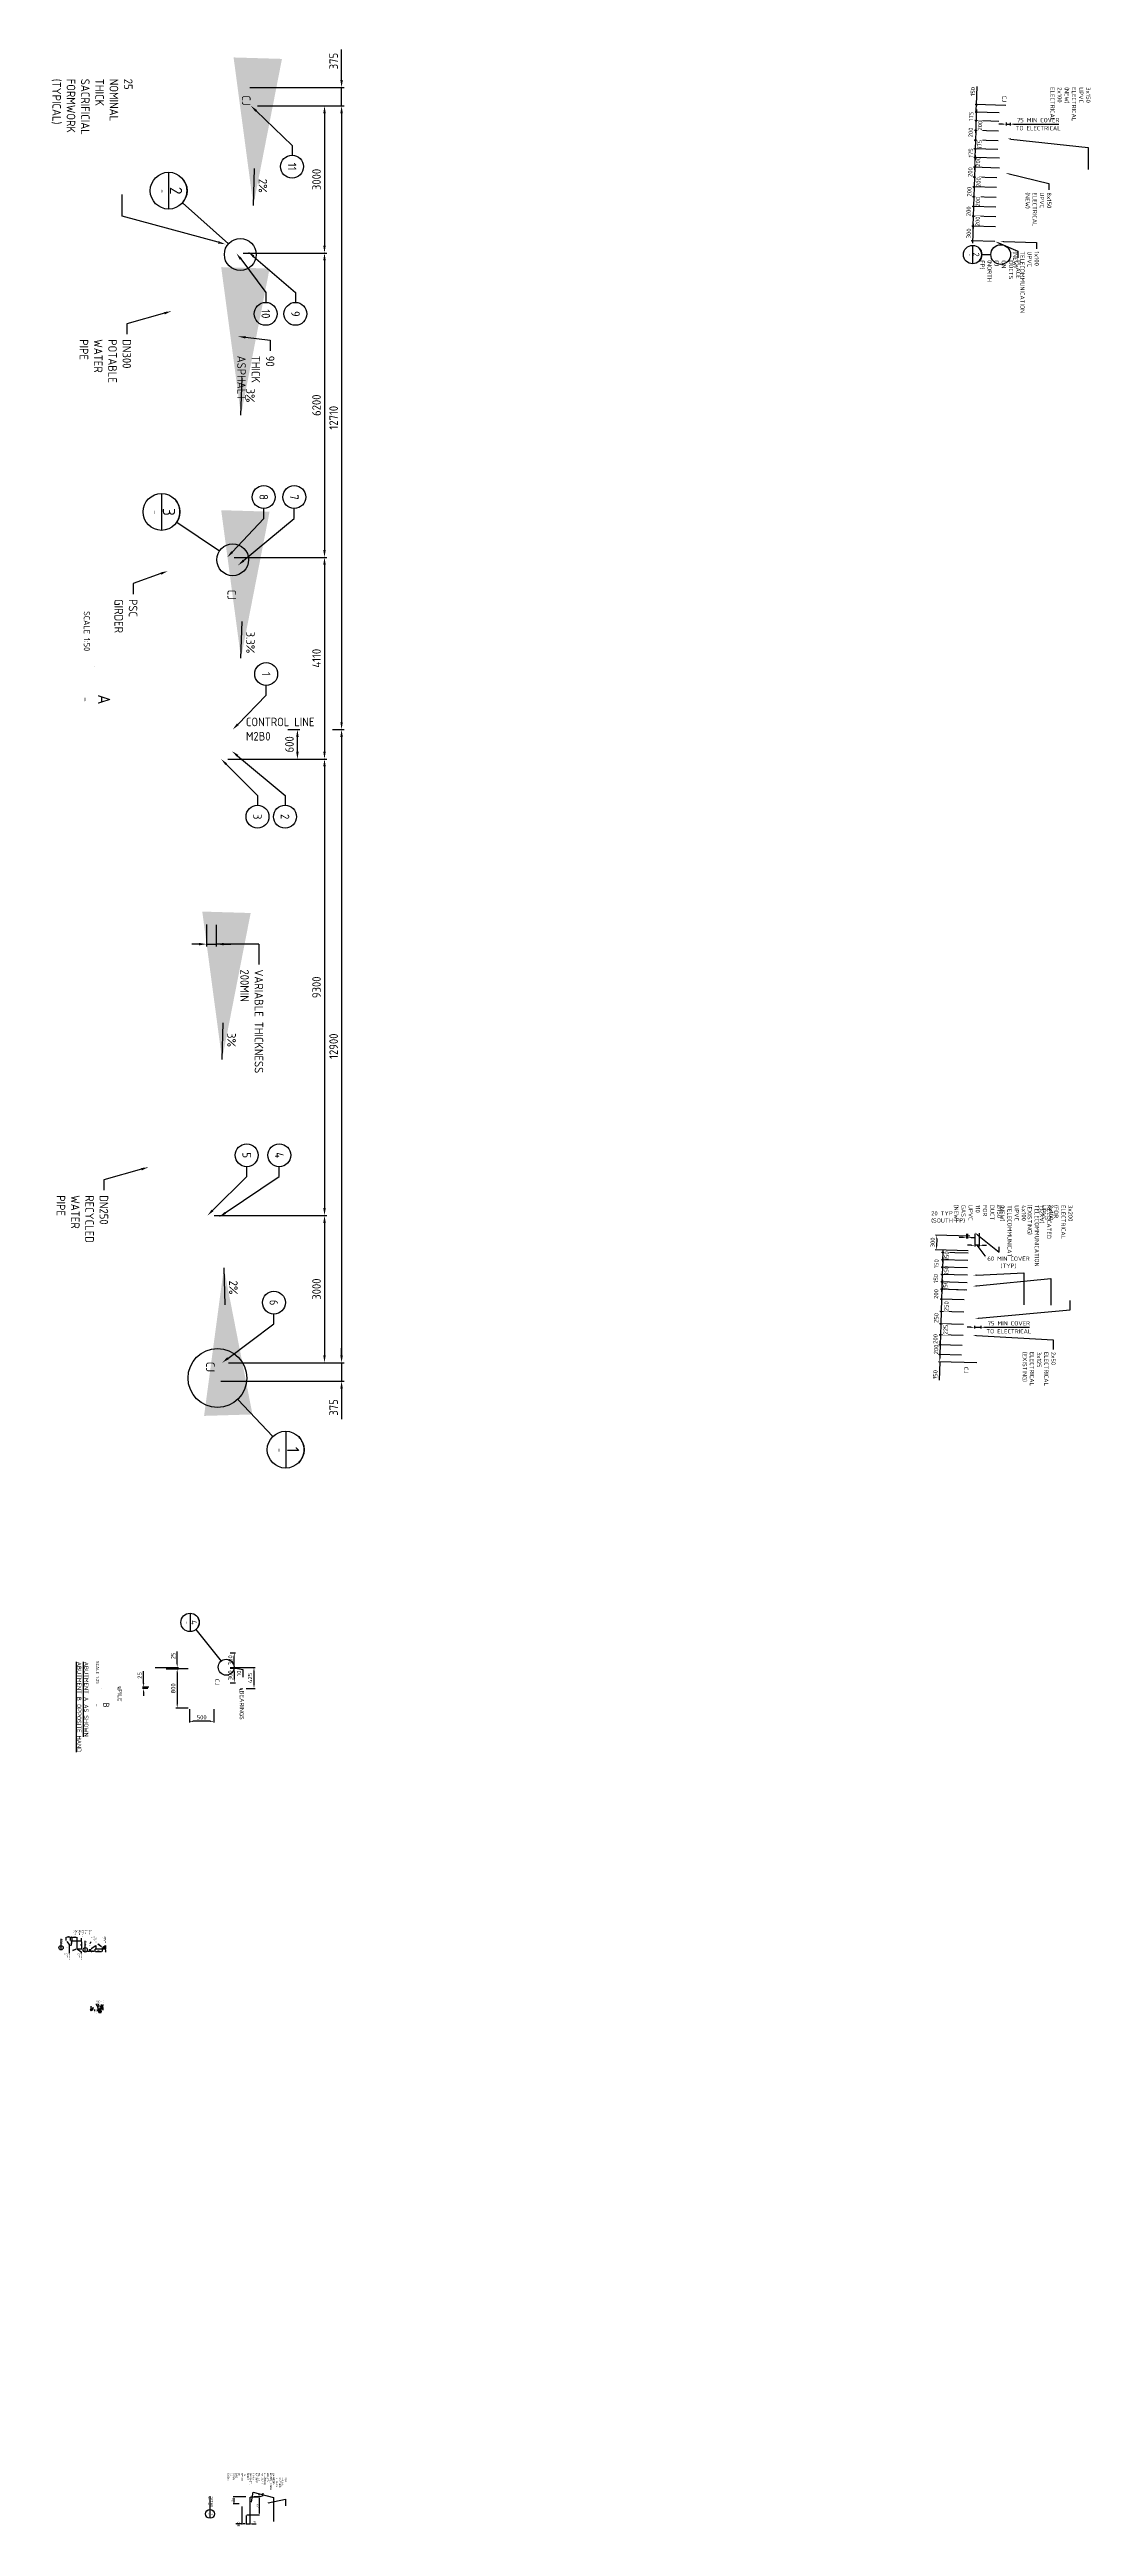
# Paper-space layout 'SHEET (5)' of a CAD drawing. Header units: metres. Extents: x -9 to 1337, y -9 to 581.
# Drawn here: x 1315.5 to 1336.7, y 54 to 104.4 of the extents above; entities that cross this region are included whole.
import ezdxf
from ezdxf import colors
from ezdxf.entities.mleader import LeaderData, LeaderLine
from ezdxf.enums import TextEntityAlignment as Align
from ezdxf.math import Vec2, Vec3

# ---------------------------------------------------------------- set-up
doc = ezdxf.new("R2010")
doc.units = ezdxf.units.M
doc.layers.get('0').update_dxf_attribs({"color": 6})
for name, color, linetype in [('_dims', 7, 'Continuous'), ('_symbol', 7, 'Continuous'), ('_User Miscellaneous1', 7, 'Continuous'), ('_User Miscellaneous1 @ 0.002', 7, 'Continuous'), ('_User Miscellaneous1 @ 0.005', 7, 'Continuous'), ('_User Miscellaneous1 @ 0.01', 7, 'Continuous'), ('_User Miscellaneous1 @ 0.025', 7, 'Continuous'), ('_User Miscellaneous1 @ 0.05', 7, 'Continuous'), ('_wipeout', 255, 'Continuous'), ('C-ANNO-TEXT-WIPE', 7, 'Continuous')]:
    doc.layers.add(name, color=color, linetype=linetype)
doc.layers.add('C-ANNO-TEXT', color=254, linetype='Continuous', lineweight=0)
doc.styles.add('IsoCP', font='isocp.shx')
doc.styles.get("Standard").update_dxf_attribs({"font": 'arial.ttf'})
doc.dimstyles.new('NWRL Standard', dxfattribs={"dimtxt": 3.5, "dimasz": 3, "dimexe": 1, "dimexo": 1, "dimgap": 1.5, "dimtad": 1, "dimdec": 0, "dimlfac": 1000, "dimzin": 0, "dimdsep": 46, "dimtxsty": 'IsoCP', "dimcen": 0, "dimdle": 2, "dimclrd": 256, "dimclre": 256, "dimclrt": 7, "dimadec": 0, "dimazin": 0, "dimtfac": 1, "dimtdec": 0, "dimtmove": 0, "dimatfit": 2, "dimfxl": 1, "dimtolj": 1, "dimtzin": 0, "dimarcsym": 0})

psp = doc.layouts.new('SHEET (5)')

# ---------------------------------------------------------------- texts
at = {"layer": '_User Miscellaneous1', "char_height": 0.175, "rotation": 270, "style": 'IsoCP'}
for s, insert, attachment_point in [('CJ', (1319.56508, 103.50185), 1), ('2%', (1319.9037, 101.80111), 1), ('3%', (1319.65135, 97.52893), 1), ('CJ', (1319.26927, 93.42995), 1), ('3.3%', (1319.65135, 92.57625), 1), ('3%', (1319.26574, 84.39822), 1), ('2%', (1319.3027, 79.06975), 3)]:
    psp.add_mtext(s, dxfattribs=dict(at, insert=insert, attachment_point=attachment_point))
at = {"layer": '_User Miscellaneous1', "attachment_point": 1, "style": 'IsoCP'}
for s, insert, char_height, width, rotation in [('CONTROL LINE\\PM2B0', (1319.47073, 90.82331), 0.175, 3.7337004, 0), ('CJ', (1318.92915, 71.23749), 0.0875, 0.1490177, 270)]:
    psp.add_mtext(s, dxfattribs=dict(at, insert=insert, char_height=char_height, width=width, rotation=rotation))
at = {"layer": '_User Miscellaneous1', "insert": (1319.43277, 71.06088), "char_height": 0.0875, "attachment_point": 1, "rotation": 270, "style": 'IsoCP'}
psp.add_mtext_dynamic_manual_height_columns('℄BEARINGS', width=0.5990354, gutter_width=0.4375, heights=[0], dxfattribs=at)

# ---------------------------------------------------------------- blocks, each defined once
blk = doc.blocks.new('*D128')
at = {"layer": '_User Miscellaneous1', "lineweight": -2, "transparency": 16777216}
for p, q in [((1318.666, 86.608), (1318.666, 86.158)), ((1318.866, 86.603), (1318.866, 86.158)), ((1318.516, 86.208), (1318.366, 86.208)), ((1318.666, 86.208), (1318.866, 86.208)), ((1318.666, 86.208), (1318.866, 86.208)), ((1319.735, 86.208), (1318.866, 86.208)), ((1319.016, 86.208), (1319.166, 86.208))]:
    blk.add_line(p, q, dxfattribs=at)
at = {"layer": '_User Miscellaneous1', "transparency": 16777216}
for points in [[(1318.516, 86.233), (1318.516, 86.183), (1318.666, 86.208)], [(1319.016, 86.233), (1319.016, 86.183), (1318.866, 86.208)]]:
    blk.add_solid(points, dxfattribs=at)
at = {"layer": 'Defpoints', "color": 0, "transparency": 16777216}
for p in [(1318.666, 86.658), (1318.866, 86.653), (1318.866, 86.208)]:
    blk.add_point(p, dxfattribs=at)
blk = doc.blocks.new('_None')
blk = doc.blocks.new('sym_section')
at = {"layer": 'C-ANNO-TEXT', "color": 1}
blk.add_line((0, 0), (0, 0), dxfattribs=at)
blk.add_circle((0, 0), 0.009, dxfattribs=at)
at = {"layer": 'C-ANNO-TEXT', "color": 1, "style": 'IsoCP'}
blk.add_text('SECTION', height=0.005, dxfattribs=at).set_placement((0, 0))
blk.add_attdef('PREFIX', text='', height=0.005, dxfattribs=at).set_placement((0, 0), align=Align.RIGHT)
blk.add_attdef('SECTION-LETTER', text='', height=0.005, dxfattribs=at).set_placement((0, 0), align=Align.MIDDLE)
for height in [0.000005, 0.005]:
    blk.add_attdef('SUFFIX', (0, 0), '', height=height, dxfattribs=at)
at = {"layer": 'C-ANNO-TEXT', "color": 7, "style": 'IsoCP'}
blk.add_attdef('PLAN-NO.', text='', height=0.0025, dxfattribs=at).set_placement((0, 0), align=Align.MIDDLE)
at = {"layer": 'C-ANNO-TEXT', "style": 'IsoCP'}
blk.add_attdef('SCALE', (0, 0), '', height=0.0035, dxfattribs=at)
blk = doc.blocks.new('_TagCircle')
at = {"color": 0, "linetype": 'ByBlock', "lineweight": -2, "transparency": 16777216}
blk.add_circle((0, 0), 0.125, dxfattribs=at)
at = {"layer": '_dims', "color": 0, "transparency": 16777216, "style": 'IsoCP'}
blk.add_attdef('TAGNUMBER', text='', height=0.09375, dxfattribs=at).set_placement((0, -0.046875), align=Align.CENTER)
blk = doc.blocks.new('*U121')
at = {"layer": '_symbol'}
blk.add_circle((-29.2, -27.8), 12, dxfattribs=at)
blk.add_wipeout([(0, 7.5), (-1.2, 7.4), (-2.3, 7.1), (-3.4, 6.7), (-4.4, 6.1), (-5.3, 5.3), (-6.1, 4.4), (-6.7, 3.4), (-7.1, 2.3), (-7.4, 1.2), (-7.5, 0), (-7.4, -1.2), (-7.1, -2.3), (-6.7, -3.4), (-6.1, -4.4), (-5.3, -5.3), (-4.4, -6.1), (-3.4, -6.7), (-2.3, -7.1), (-1.2, -7.4), (0, -7.5), (1.2, -7.4), (2.3, -7.1), (3.4, -6.7), (4.4, -6.1), (5.3, -5.3), (6.1, -4.4), (6.7, -3.4), (7.1, -2.3), (7.4, -1.2), (7.5, 0), (7.4, 1.2), (7.1, 2.3), (6.7, 3.4), (6.1, 4.4), (5.3, 5.3), (4.4, 6.1), (3.4, 6.7), (2.3, 7.1), (1.2, 7.4)]).dxf.layer = '_wipeout'
at = {"color": 1, "linetype": 'ByBlock', "lineweight": -2, "flags": 128}
blk.add_lwpolyline([(5.3, 5.3, 0.416886), (-5.3, 5.3)], format="xyb", dxfattribs=at)
at = {"layer": '_symbol'}
blk.add_line((-5.4, -5.2), (-20.5, -19.5), dxfattribs=at)
at = {"layer": '_symbol', "color": 1, "linetype": 'ByBlock', "lineweight": -2, "flags": 128}
blk.add_lwpolyline([(-7.5, 0), (7.5, 0)], dxfattribs=at)
at = {"layer": '_symbol', "color": 1}
blk.add_circle((0, 0), 7.5, dxfattribs=at)
at = {"layer": '_symbol', "color": 1, "linetype": 'ByBlock', "lineweight": -2, "style": 'IsoCP'}
blk.add_attdef('SECTION', text='', height=5, dxfattribs=at).set_placement((0, 3), align=Align.MIDDLE)
at = {"layer": '_symbol', "color": 7, "linetype": 'ByBlock', "lineweight": -2, "style": 'IsoCP'}
blk.add_attdef('DWG', text='', height=2.5, dxfattribs=at).set_placement((0.2, -2.5), align=Align.MIDDLE)
blk = doc.blocks.new('*D129')
at = {"layer": '_User Miscellaneous1', "lineweight": -2, "transparency": 16777216}
for p, q in [((1319.562, 54.572), (1319.748, 54.572)), ((1319.738, 54.542), (1319.738, 54.232)), ((1319.487, 54.202), (1319.748, 54.202))]:
    blk.add_line(p, q, dxfattribs=at)
at = {"layer": '_User Miscellaneous1', "transparency": 16777216}
for points in [[(1319.733, 54.542), (1319.743, 54.542), (1319.738, 54.572)], [(1319.733, 54.232), (1319.743, 54.232), (1319.738, 54.202)]]:
    blk.add_solid(points, dxfattribs=at)
at = {"layer": 'Defpoints', "color": 0, "transparency": 16777216}
for p in [(1319.552, 54.572), (1319.477, 54.202), (1319.738, 54.202)]:
    blk.add_point(p, dxfattribs=at)
at = {"layer": '_User Miscellaneous1', "color": 7, "transparency": 16777216, "insert": (1319.705, 54.387), "char_height": 0.035, "attachment_point": 5, "rotation": 90, "style": 'IsoCP'}
blk.add_mtext('\\A1;370', dxfattribs=at)
blk = doc.blocks.new('*D130')
at = {"layer": '_User Miscellaneous1', "lineweight": -2, "transparency": 16777216}
for p, q in [((1319.552, 54.567), (1319.552, 54.01)), ((1319.447, 54.02), (1319.417, 54.02)), ((1319.477, 54.192), (1319.477, 54.01)), ((1319.477, 54.02), (1319.552, 54.02)), ((1319.582, 54.02), (1319.683, 54.02))]:
    blk.add_line(p, q, dxfattribs=at)
at = {"layer": '_User Miscellaneous1', "transparency": 16777216}
for points in [[(1319.447, 54.025), (1319.447, 54.015), (1319.477, 54.02)], [(1319.582, 54.025), (1319.582, 54.015), (1319.552, 54.02)]]:
    blk.add_solid(points, dxfattribs=at)
at = {"layer": 'Defpoints', "color": 0, "transparency": 16777216}
for p in [(1319.552, 54.577), (1319.477, 54.202), (1319.477, 54.02)]:
    blk.add_point(p, dxfattribs=at)
at = {"layer": '_User Miscellaneous1', "color": 7, "transparency": 16777216, "insert": (1319.648, 54.053), "char_height": 0.035, "attachment_point": 5, "style": 'IsoCP'}
blk.add_mtext('\\A1;75', dxfattribs=at)
blk = doc.blocks.new('*D131')
at = {"layer": '_User Miscellaneous1', "lineweight": -2, "transparency": 16777216}
for p, q in [((1319.387, 54.02), (1319.265, 54.02)), ((1319.387, 54.377), (1319.387, 54.01)), ((1319.447, 54.02), (1319.417, 54.02)), ((1319.477, 54.192), (1319.477, 54.01))]:
    blk.add_line(p, q, dxfattribs=at)
at = {"layer": '_User Miscellaneous1', "transparency": 16777216}
for points in [[(1319.417, 54.025), (1319.417, 54.015), (1319.387, 54.02)], [(1319.447, 54.025), (1319.447, 54.015), (1319.477, 54.02)]]:
    blk.add_solid(points, dxfattribs=at)
at = {"layer": 'Defpoints', "color": 0, "transparency": 16777216}
for p in [(1319.387, 54.387), (1319.387, 54.02), (1319.477, 54.202)]:
    blk.add_point(p, dxfattribs=at)
at = {"layer": '_User Miscellaneous1', "color": 7, "transparency": 16777216, "insert": (1319.31, 54.02), "char_height": 0.035, "attachment_point": 5, "style": 'IsoCP'}
blk.add_mtext('\\A1;90\\PMIN', dxfattribs=at)
blk = doc.blocks.new('sym_detail')
at = {"layer": '_symbol', "color": 1, "style": 'IsoCP'}
blk.add_attdef('PREFIX', text='', height=5, dxfattribs=at).set_placement((-21.8, 1), align=Align.RIGHT)
blk.add_wipeout([(14.9, 8.9), (13.5, 9), (12.1, 8.9), (10.7, 8.6), (9.4, 8), (8.2, 7.3), (7.1, 6.4), (6.2, 5.3), (5.5, 4.1), (4.9, 2.8), (4.6, 1.4), (4.5, 0), (4.6, -1.4), (4.9, -2.8), (5.5, -4.1), (6.2, -5.3), (7.1, -6.4), (8.2, -7.3), (9.4, -8), (10.7, -8.6), (12.1, -8.9), (13.5, -9), (14.9, -8.9), (16.3, -8.6), (17.6, -8), (18.8, -7.3), (19.9, -6.4), (20.8, -5.3), (21.5, -4.1), (22.1, -2.8), (22.4, -1.4), (22.5, 0), (22.4, 1.4), (22.1, 2.8), (21.5, 4.1), (20.8, 5.3), (19.9, 6.4), (18.8, 7.3), (17.6, 8), (16.3, 8.6)]).dxf.layer = '_wipeout'
at = {"layer": '_symbol', "color": 1}
blk.add_line((22.5, 0), (-22.5, 0), dxfattribs=at)
blk.add_circle((13.5, 0), 9, dxfattribs=at)
at = {"layer": '_symbol', "color": 1, "style": 'IsoCP'}
blk.add_text('DETAIL', height=5, dxfattribs=at).set_placement((-22.5, 1))
blk.add_attdef('DETAIL-LET.', text='', height=5, dxfattribs=at).set_placement((13.5, 4), align=Align.MIDDLE)
blk.add_attdef('SUFFIX', (22.5, 1), '', height=0.005, dxfattribs=at)
at = {"layer": '_symbol', "style": 'IsoCP'}
blk.add_attdef('SCALE', (-22.5, -5), '', height=2.5, dxfattribs=at)
at = {"layer": '_symbol', "color": 7, "style": 'IsoCP'}
blk.add_attdef('PLAN-NO.', text='', height=3, dxfattribs=at).set_placement((13.5, -3.5), align=Align.MIDDLE)
blk = doc.blocks.new('*D132')
at = {"layer": '_User Miscellaneous1', "lineweight": -2, "transparency": 16777216}
for p, q in [((1319.467, 54.572), (1319.212, 54.572)), ((1319.222, 54.542), (1319.222, 54.457)), ((1319.332, 54.427), (1319.212, 54.427))]:
    blk.add_line(p, q, dxfattribs=at)
at = {"layer": '_User Miscellaneous1', "transparency": 16777216}
for points in [[(1319.217, 54.542), (1319.227, 54.542), (1319.222, 54.572)], [(1319.217, 54.457), (1319.227, 54.457), (1319.222, 54.427)]]:
    blk.add_solid(points, dxfattribs=at)
at = {"layer": 'Defpoints', "color": 0, "transparency": 16777216}
for p in [(1319.477, 54.572), (1319.222, 54.427), (1319.342, 54.427)]:
    blk.add_point(p, dxfattribs=at)
at = {"layer": '_User Miscellaneous1', "color": 7, "transparency": 16777216, "insert": (1319.19, 54.499), "char_height": 0.035, "attachment_point": 5, "rotation": 90, "style": 'IsoCP'}
blk.add_mtext('\\A1;145', dxfattribs=at)
blk = doc.blocks.new('*D133')
at = {"layer": '_User Miscellaneous1', "lineweight": -2, "transparency": 16777216}
for p, q in [((1319.705, 103.289), (1321.47, 103.289)), ((1321.42, 103.139), (1321.42, 90.729)), ((1321.235, 90.579), (1321.47, 90.579))]:
    blk.add_line(p, q, dxfattribs=at)
at = {"layer": '_User Miscellaneous1', "transparency": 16777216}
for points in [[(1321.395, 103.139), (1321.445, 103.139), (1321.42, 103.289)], [(1321.395, 90.729), (1321.445, 90.729), (1321.42, 90.579)]]:
    blk.add_solid(points, dxfattribs=at)
at = {"layer": 'Defpoints', "color": 0, "transparency": 16777216}
for p in [(1319.655, 103.289), (1321.185, 90.579), (1321.42, 90.579)]:
    blk.add_point(p, dxfattribs=at)
at = {"layer": '_User Miscellaneous1', "color": 7, "transparency": 16777216, "insert": (1321.258, 96.934), "char_height": 0.175, "attachment_point": 5, "rotation": 90, "style": 'IsoCP'}
blk.add_mtext('\\A1;12710', dxfattribs=at)
blk = doc.blocks.new('*D134')
at = {"layer": '_User Miscellaneous1', "lineweight": -2, "transparency": 16777216}
for p, q in [((1321.235, 90.579), (1321.47, 90.579)), ((1321.42, 90.429), (1321.42, 77.829)), ((1319.116, 77.679), (1321.47, 77.679))]:
    blk.add_line(p, q, dxfattribs=at)
at = {"layer": '_User Miscellaneous1', "transparency": 16777216}
for points in [[(1321.395, 90.429), (1321.445, 90.429), (1321.42, 90.579)], [(1321.395, 77.829), (1321.445, 77.829), (1321.42, 77.679)]]:
    blk.add_solid(points, dxfattribs=at)
at = {"layer": 'Defpoints', "color": 0, "transparency": 16777216}
for p in [(1321.185, 90.579), (1319.066, 77.679), (1321.42, 77.679)]:
    blk.add_point(p, dxfattribs=at)
at = {"layer": '_User Miscellaneous1', "color": 7, "transparency": 16777216, "insert": (1321.258, 84.129), "char_height": 0.175, "attachment_point": 5, "rotation": 90, "style": 'IsoCP'}
blk.add_mtext('\\A1;12900', dxfattribs=at)
blk = doc.blocks.new('*D135')
at = {"layer": '_User Miscellaneous1', "lineweight": -2, "transparency": 16777216}
for p, q in [((1321.42, 77.829), (1321.42, 77.979)), ((1318.961, 77.304), (1321.47, 77.304)), ((1319.116, 77.679), (1321.47, 77.679)), ((1321.42, 77.679), (1321.42, 77.304)), ((1321.42, 77.154), (1321.42, 76.531))]:
    blk.add_line(p, q, dxfattribs=at)
at = {"layer": '_User Miscellaneous1', "transparency": 16777216}
for points in [[(1321.395, 77.829), (1321.445, 77.829), (1321.42, 77.679)], [(1321.395, 77.154), (1321.445, 77.154), (1321.42, 77.304)]]:
    blk.add_solid(points, dxfattribs=at)
at = {"layer": 'Defpoints', "color": 0, "transparency": 16777216}
for p in [(1318.911, 77.304), (1319.066, 77.679), (1321.42, 77.304)]:
    blk.add_point(p, dxfattribs=at)
at = {"layer": '_User Miscellaneous1', "color": 7, "transparency": 16777216, "insert": (1321.258, 76.768), "char_height": 0.175, "attachment_point": 5, "rotation": 90, "style": 'IsoCP'}
blk.add_mtext('\\A1;375', dxfattribs=at)
blk = doc.blocks.new('*D136')
at = {"layer": '_User Miscellaneous1', "lineweight": -2, "transparency": 16777216}
for p, q in [((1321.42, 103.814), (1321.42, 104.436)), ((1319.55, 103.664), (1321.47, 103.664)), ((1321.42, 103.289), (1321.42, 103.664)), ((1319.705, 103.289), (1321.47, 103.289)), ((1321.42, 103.139), (1321.42, 102.989))]:
    blk.add_line(p, q, dxfattribs=at)
at = {"layer": '_User Miscellaneous1', "transparency": 16777216}
for points in [[(1321.395, 103.814), (1321.445, 103.814), (1321.42, 103.664)], [(1321.395, 103.139), (1321.445, 103.139), (1321.42, 103.289)]]:
    blk.add_solid(points, dxfattribs=at)
at = {"layer": 'Defpoints', "color": 0, "transparency": 16777216}
for p in [(1319.5, 103.664), (1321.42, 103.664), (1319.655, 103.289)]:
    blk.add_point(p, dxfattribs=at)
at = {"layer": '_User Miscellaneous1', "color": 7, "transparency": 16777216, "insert": (1321.258, 104.2), "char_height": 0.175, "attachment_point": 5, "rotation": 90, "style": 'IsoCP'}
blk.add_mtext('\\A1;375', dxfattribs=at)
blk = doc.blocks.new('*D137')
at = {"layer": '_User Miscellaneous1', "lineweight": -2, "transparency": 16777216}
for p, q in [((1319.705, 103.289), (1321.122, 103.289)), ((1321.072, 103.139), (1321.072, 100.439)), ((1319.415, 100.289), (1321.122, 100.289))]:
    blk.add_line(p, q, dxfattribs=at)
at = {"layer": '_User Miscellaneous1', "transparency": 16777216}
for points in [[(1321.047, 103.139), (1321.097, 103.139), (1321.072, 103.289)], [(1321.047, 100.439), (1321.097, 100.439), (1321.072, 100.289)]]:
    blk.add_solid(points, dxfattribs=at)
at = {"layer": 'Defpoints', "color": 0, "transparency": 16777216}
for p in [(1319.655, 103.289), (1319.365, 100.289), (1321.072, 100.289)]:
    blk.add_point(p, dxfattribs=at)
at = {"layer": '_User Miscellaneous1', "color": 7, "transparency": 16777216, "insert": (1320.909, 101.789), "char_height": 0.175, "attachment_point": 5, "rotation": 90, "style": 'IsoCP'}
blk.add_mtext('\\A1;3000', dxfattribs=at)
blk = doc.blocks.new('*D138')
at = {"layer": '_User Miscellaneous1', "lineweight": -2, "transparency": 16777216}
for p, q in [((1319.415, 100.289), (1321.122, 100.289)), ((1321.072, 100.139), (1321.072, 94.239)), ((1319.229, 94.089), (1321.122, 94.089))]:
    blk.add_line(p, q, dxfattribs=at)
at = {"layer": '_User Miscellaneous1', "transparency": 16777216}
for points in [[(1321.047, 100.139), (1321.097, 100.139), (1321.072, 100.289)], [(1321.047, 94.239), (1321.097, 94.239), (1321.072, 94.089)]]:
    blk.add_solid(points, dxfattribs=at)
at = {"layer": 'Defpoints', "color": 0, "transparency": 16777216}
for p in [(1319.365, 100.289), (1319.179, 94.089), (1321.072, 94.089)]:
    blk.add_point(p, dxfattribs=at)
at = {"layer": '_User Miscellaneous1', "color": 7, "transparency": 16777216, "insert": (1320.909, 97.189), "char_height": 0.175, "attachment_point": 5, "rotation": 90, "style": 'IsoCP'}
blk.add_mtext('\\A1;6200', dxfattribs=at)
blk = doc.blocks.new('*D139')
at = {"layer": '_User Miscellaneous1', "lineweight": -2, "transparency": 16777216}
for p, q in [((1319.229, 94.089), (1321.122, 94.089)), ((1321.072, 93.939), (1321.072, 90.129)), ((1319.105, 89.979), (1321.122, 89.979))]:
    blk.add_line(p, q, dxfattribs=at)
at = {"layer": '_User Miscellaneous1', "transparency": 16777216}
for points in [[(1321.047, 93.939), (1321.097, 93.939), (1321.072, 94.089)], [(1321.047, 90.129), (1321.097, 90.129), (1321.072, 89.979)]]:
    blk.add_solid(points, dxfattribs=at)
at = {"layer": 'Defpoints', "color": 0, "transparency": 16777216}
for p in [(1319.179, 94.089), (1319.055, 89.979), (1321.072, 89.979)]:
    blk.add_point(p, dxfattribs=at)
at = {"layer": '_User Miscellaneous1', "color": 7, "transparency": 16777216, "insert": (1320.909, 92.034), "char_height": 0.175, "attachment_point": 5, "rotation": 90, "style": 'IsoCP'}
blk.add_mtext('\\A1;4110', dxfattribs=at)
blk = doc.blocks.new('*D140')
at = {"layer": '_User Miscellaneous1', "lineweight": -2, "transparency": 16777216}
for p, q in [((1319.105, 89.979), (1321.122, 89.979)), ((1321.072, 89.829), (1321.072, 80.829)), ((1318.826, 80.679), (1321.122, 80.679))]:
    blk.add_line(p, q, dxfattribs=at)
at = {"layer": '_User Miscellaneous1', "transparency": 16777216}
for points in [[(1321.047, 89.829), (1321.097, 89.829), (1321.072, 89.979)], [(1321.047, 80.829), (1321.097, 80.829), (1321.072, 80.679)]]:
    blk.add_solid(points, dxfattribs=at)
at = {"layer": 'Defpoints', "color": 0, "transparency": 16777216}
for p in [(1319.055, 89.979), (1318.776, 80.679), (1321.072, 80.679)]:
    blk.add_point(p, dxfattribs=at)
at = {"layer": '_User Miscellaneous1', "color": 7, "transparency": 16777216, "insert": (1320.909, 85.329), "char_height": 0.175, "attachment_point": 5, "rotation": 90, "style": 'IsoCP'}
blk.add_mtext('\\A1;9300', dxfattribs=at)
blk = doc.blocks.new('*D141')
at = {"layer": '_User Miscellaneous1', "lineweight": -2, "transparency": 16777216}
for p, q in [((1318.826, 80.679), (1321.122, 80.679)), ((1321.072, 80.529), (1321.072, 77.829)), ((1319.116, 77.679), (1321.122, 77.679))]:
    blk.add_line(p, q, dxfattribs=at)
at = {"layer": '_User Miscellaneous1', "transparency": 16777216}
for points in [[(1321.047, 80.529), (1321.097, 80.529), (1321.072, 80.679)], [(1321.047, 77.829), (1321.097, 77.829), (1321.072, 77.679)]]:
    blk.add_solid(points, dxfattribs=at)
at = {"layer": 'Defpoints', "color": 0, "transparency": 16777216}
for p in [(1318.776, 80.679), (1319.066, 77.679), (1321.072, 77.679)]:
    blk.add_point(p, dxfattribs=at)
at = {"layer": '_User Miscellaneous1', "color": 7, "transparency": 16777216, "insert": (1320.909, 79.179), "char_height": 0.175, "attachment_point": 5, "rotation": 90, "style": 'IsoCP'}
blk.add_mtext('\\A1;3000', dxfattribs=at)
blk = doc.blocks.new('*D142')
at = {"layer": '_User Miscellaneous1', "lineweight": -2, "transparency": 16777216}
for p, q in [((1320.328, 90.579), (1320.57, 90.579)), ((1320.52, 90.129), (1320.52, 90.429)), ((1319.105, 89.979), (1320.57, 89.979))]:
    blk.add_line(p, q, dxfattribs=at)
at = {"layer": '_User Miscellaneous1', "transparency": 16777216}
for points in [[(1320.495, 90.429), (1320.545, 90.429), (1320.52, 90.579)], [(1320.495, 90.129), (1320.545, 90.129), (1320.52, 89.979)]]:
    blk.add_solid(points, dxfattribs=at)
at = {"layer": 'Defpoints', "color": 0, "transparency": 16777216}
for p in [(1320.278, 90.579), (1320.52, 90.579), (1319.055, 89.979)]:
    blk.add_point(p, dxfattribs=at)
at = {"layer": '_User Miscellaneous1', "color": 7, "transparency": 16777216, "insert": (1320.357, 90.279), "char_height": 0.175, "attachment_point": 5, "rotation": 90, "style": 'IsoCP'}
blk.add_mtext('\\A1;600', dxfattribs=at)
blk = doc.blocks.new('*D143')
at = {"layer": '_User Miscellaneous1', "lineweight": -2, "transparency": 16777216}
for p, q in [((1319.562, 54.572), (1319.748, 54.572)), ((1319.642, 54.577), (1319.748, 54.577)), ((1319.738, 54.607), (1319.738, 54.637)), ((1319.738, 54.574), (1319.823, 54.6)), ((1319.738, 54.572), (1319.738, 54.577)), ((1319.738, 54.572), (1319.738, 54.577)), ((1319.738, 54.542), (1319.738, 54.512)), ((1319.823, 54.6), (1319.823, 54.645))]:
    blk.add_line(p, q, dxfattribs=at)
at = {"layer": '_User Miscellaneous1', "transparency": 16777216}
for points in [[(1319.733, 54.607), (1319.743, 54.607), (1319.738, 54.577)], [(1319.733, 54.542), (1319.743, 54.542), (1319.738, 54.572)]]:
    blk.add_solid(points, dxfattribs=at)
at = {"layer": 'Defpoints', "color": 0, "transparency": 16777216}
for p in [(1319.552, 54.572), (1319.632, 54.577), (1319.738, 54.577)]:
    blk.add_point(p, dxfattribs=at)
at = {"layer": '_User Miscellaneous1', "color": 7, "transparency": 16777216, "insert": (1319.79, 54.623), "char_height": 0.035, "attachment_point": 5, "rotation": 90, "style": 'IsoCP'}
blk.add_mtext('\\A1;5', dxfattribs=at)
blk = doc.blocks.new('*D144')
at = {"layer": '_User Miscellaneous1', "lineweight": -2, "transparency": 16777216}
for p, q in [((1318.294, 71.444), (1318.046, 71.444)), ((1318.071, 71.369), (1318.071, 70.719)), ((1318.294, 70.644), (1318.046, 70.644))]:
    blk.add_line(p, q, dxfattribs=at)
at = {"layer": '_User Miscellaneous1', "transparency": 16777216}
for points in [[(1318.058, 71.369), (1318.083, 71.369), (1318.071, 71.444)], [(1318.058, 70.719), (1318.083, 70.719), (1318.071, 70.644)]]:
    blk.add_solid(points, dxfattribs=at)
at = {"layer": 'Defpoints', "color": 0, "transparency": 16777216}
for p in [(1318.319, 71.444), (1318.071, 70.644), (1318.319, 70.644)]:
    blk.add_point(p, dxfattribs=at)
at = {"layer": '_User Miscellaneous1', "color": 7, "transparency": 16777216, "insert": (1317.99, 71.044), "char_height": 0.0875, "attachment_point": 5, "rotation": 90, "style": 'IsoCP'}
blk.add_mtext('\\A1;800', dxfattribs=at)
blk = doc.blocks.new('*D145')
at = {"layer": '_User Miscellaneous1', "lineweight": -2, "transparency": 16777216}
for p, q in [((1318.319, 70.619), (1318.319, 70.348)), ((1318.744, 70.373), (1318.394, 70.373)), ((1318.819, 70.619), (1318.819, 70.348))]:
    blk.add_line(p, q, dxfattribs=at)
at = {"layer": '_User Miscellaneous1', "transparency": 16777216}
for points in [[(1318.394, 70.385), (1318.394, 70.36), (1318.319, 70.373)], [(1318.744, 70.385), (1318.744, 70.36), (1318.819, 70.373)]]:
    blk.add_solid(points, dxfattribs=at)
at = {"layer": 'Defpoints', "color": 0, "transparency": 16777216}
for p in [(1318.319, 70.644), (1318.319, 70.373), (1318.819, 70.644)]:
    blk.add_point(p, dxfattribs=at)
at = {"layer": '_User Miscellaneous1', "color": 7, "transparency": 16777216, "insert": (1318.569, 70.454), "char_height": 0.0875, "attachment_point": 5, "style": 'IsoCP'}
blk.add_mtext('\\A1;500', dxfattribs=at)
blk = doc.blocks.new('*D146')
at = {"layer": '_User Miscellaneous1', "lineweight": -2, "transparency": 16777216}
for p, q in [((1318.071, 71.544), (1318.071, 71.796)), ((1317.625, 71.469), (1318.096, 71.469)), ((1317.844, 71.444), (1318.096, 71.444)), ((1318.071, 71.444), (1318.071, 71.469)), ((1318.071, 71.369), (1318.071, 71.294))]:
    blk.add_line(p, q, dxfattribs=at)
at = {"layer": '_User Miscellaneous1', "transparency": 16777216}
for points in [[(1318.058, 71.544), (1318.083, 71.544), (1318.071, 71.469)], [(1318.058, 71.369), (1318.083, 71.369), (1318.071, 71.444)]]:
    blk.add_solid(points, dxfattribs=at)
at = {"layer": 'Defpoints', "color": 0, "transparency": 16777216}
for p in [(1317.6, 71.469), (1317.819, 71.444), (1318.071, 71.469)]:
    blk.add_point(p, dxfattribs=at)
at = {"layer": '_User Miscellaneous1', "color": 7, "transparency": 16777216, "insert": (1317.99, 71.707), "char_height": 0.0875, "attachment_point": 5, "rotation": 90, "style": 'IsoCP'}
blk.add_mtext('\\A1;25', dxfattribs=at)
blk = doc.blocks.new('*D147')
at = {"layer": '_User Miscellaneous1', "lineweight": -2, "transparency": 16777216}
for p, q in [((1319.152, 71.769), (1319.259, 71.769)), ((1319.234, 71.544), (1319.234, 71.694)), ((1319.152, 71.469), (1319.259, 71.469))]:
    blk.add_line(p, q, dxfattribs=at)
at = {"layer": '_User Miscellaneous1', "transparency": 16777216}
for points in [[(1319.221, 71.694), (1319.246, 71.694), (1319.234, 71.769)], [(1319.221, 71.544), (1319.246, 71.544), (1319.234, 71.469)]]:
    blk.add_solid(points, dxfattribs=at)
at = {"layer": 'Defpoints', "color": 0, "transparency": 16777216}
for p in [(1319.127, 71.769), (1319.234, 71.769), (1319.127, 71.469)]:
    blk.add_point(p, dxfattribs=at)
at = {"layer": '_User Miscellaneous1', "color": 7, "transparency": 16777216, "insert": (1319.152, 71.619), "char_height": 0.0875, "attachment_point": 5, "rotation": 90, "style": 'IsoCP'}
blk.add_mtext('\\A1;300', dxfattribs=at)
blk = doc.blocks.new('*D148')
at = {"layer": '_User Miscellaneous1', "lineweight": -2, "transparency": 16777216}
for p, q in [((1319.152, 71.459), (1319.259, 71.459)), ((1319.234, 71.384), (1319.234, 71.234)), ((1319.152, 71.159), (1319.259, 71.159))]:
    blk.add_line(p, q, dxfattribs=at)
at = {"layer": '_User Miscellaneous1', "transparency": 16777216}
for points in [[(1319.221, 71.384), (1319.246, 71.384), (1319.234, 71.459)], [(1319.221, 71.234), (1319.246, 71.234), (1319.234, 71.159)]]:
    blk.add_solid(points, dxfattribs=at)
at = {"layer": 'Defpoints', "color": 0, "transparency": 16777216}
for p in [(1319.127, 71.459), (1319.127, 71.159), (1319.234, 71.159)]:
    blk.add_point(p, dxfattribs=at)
at = {"layer": '_User Miscellaneous1', "color": 7, "transparency": 16777216, "insert": (1319.152, 71.309), "char_height": 0.0875, "attachment_point": 5, "rotation": 90, "style": 'IsoCP'}
blk.add_mtext('\\A1;300', dxfattribs=at)
blk = doc.blocks.new('*D149')
at = {"layer": '_User Miscellaneous1', "lineweight": -2, "transparency": 16777216}
for p, q in [((1319.152, 71.469), (1319.259, 71.469)), ((1319.152, 71.459), (1319.259, 71.459)), ((1319.234, 71.544), (1319.234, 71.619)), ((1319.234, 71.469), (1319.234, 71.459)), ((1319.234, 71.469), (1319.234, 71.459)), ((1319.234, 71.464), (1319.411, 71.426)), ((1319.234, 71.384), (1319.234, 71.309)), ((1319.411, 71.426), (1319.411, 71.272))]:
    blk.add_line(p, q, dxfattribs=at)
at = {"layer": '_User Miscellaneous1', "transparency": 16777216}
for points in [[(1319.221, 71.544), (1319.246, 71.544), (1319.234, 71.469)], [(1319.221, 71.384), (1319.246, 71.384), (1319.234, 71.459)]]:
    blk.add_solid(points, dxfattribs=at)
at = {"layer": 'Defpoints', "color": 0, "transparency": 16777216}
for p in [(1319.127, 71.469), (1319.127, 71.459), (1319.234, 71.459)]:
    blk.add_point(p, dxfattribs=at)
at = {"layer": '_User Miscellaneous1', "color": 7, "transparency": 16777216, "insert": (1319.33, 71.349), "char_height": 0.0875, "attachment_point": 5, "rotation": 90, "style": 'IsoCP'}
blk.add_mtext('\\A1;10', dxfattribs=at)
blk = doc.blocks.new('*D150')
at = {"layer": '_User Miscellaneous1', "lineweight": -2, "transparency": 16777216}
for p, q in [((1319.2, 71.469), (1319.66, 71.469)), ((1319.635, 71.394), (1319.635, 71.119)), ((1319.473, 71.044), (1319.66, 71.044))]:
    blk.add_line(p, q, dxfattribs=at)
at = {"layer": '_User Miscellaneous1', "transparency": 16777216}
for points in [[(1319.623, 71.394), (1319.648, 71.394), (1319.635, 71.469)], [(1319.623, 71.119), (1319.648, 71.119), (1319.635, 71.044)]]:
    blk.add_solid(points, dxfattribs=at)
at = {"layer": 'Defpoints', "color": 0, "transparency": 16777216}
for p in [(1319.175, 71.469), (1319.448, 71.044), (1319.635, 71.044)]:
    blk.add_point(p, dxfattribs=at)
at = {"layer": '_User Miscellaneous1', "color": 7, "transparency": 16777216, "insert": (1319.554, 71.256), "char_height": 0.0875, "attachment_point": 5, "rotation": 90, "style": 'IsoCP'}
blk.add_mtext('\\A1;425', dxfattribs=at)
blk = doc.blocks.new('*D151')
at = {"layer": '_User Miscellaneous1', "lineweight": -2, "transparency": 16777216}
for p, q in [((1317.387, 71.144), (1317.387, 71.396)), ((1317.495, 71.069), (1317.362, 71.069)), ((1317.471, 71.044), (1317.362, 71.044)), ((1317.387, 71.044), (1317.387, 71.069)), ((1317.387, 70.969), (1317.387, 70.894))]:
    blk.add_line(p, q, dxfattribs=at)
at = {"layer": '_User Miscellaneous1', "transparency": 16777216}
for points in [[(1317.374, 71.144), (1317.399, 71.144), (1317.387, 71.069)], [(1317.374, 70.969), (1317.399, 70.969), (1317.387, 71.044)]]:
    blk.add_solid(points, dxfattribs=at)
at = {"layer": 'Defpoints', "color": 0, "transparency": 16777216}
for p in [(1317.387, 71.069), (1317.496, 71.044), (1317.52, 71.069)]:
    blk.add_point(p, dxfattribs=at)
at = {"layer": '_User Miscellaneous1', "color": 7, "transparency": 16777216, "insert": (1317.306, 71.307), "char_height": 0.0875, "attachment_point": 5, "rotation": 90, "style": 'IsoCP'}
blk.add_mtext('\\A1;25', dxfattribs=at)
blk = doc.blocks.new('*D152')
at = {"layer": '_User Miscellaneous1', "lineweight": -2, "transparency": 16777216}
for p, q in [((1316.397, 65.735), (1316.617, 65.735)), ((1316.547, 65.765), (1316.617, 65.765)), ((1316.612, 65.78), (1316.612, 65.795)), ((1316.612, 65.765), (1316.612, 65.735)), ((1316.612, 65.72), (1316.612, 65.67))]:
    blk.add_line(p, q, dxfattribs=at)
at = {"layer": '_User Miscellaneous1', "transparency": 16777216}
for points in [[(1316.609, 65.78), (1316.614, 65.78), (1316.612, 65.765)], [(1316.609, 65.72), (1316.614, 65.72), (1316.612, 65.735)]]:
    blk.add_solid(points, dxfattribs=at)
at = {"layer": 'Defpoints', "color": 0, "transparency": 16777216}
for p in [(1316.392, 65.735), (1316.542, 65.765), (1316.612, 65.735)]:
    blk.add_point(p, dxfattribs=at)
at = {"layer": '_User Miscellaneous1', "color": 7, "transparency": 16777216, "insert": (1316.595, 65.688), "char_height": 0.0175, "attachment_point": 5, "rotation": 90, "style": 'IsoCP'}
blk.add_mtext('\\A1;30', dxfattribs=at)
blk = doc.blocks.new('*D153')
at = {"layer": '_User Miscellaneous1', "lineweight": -2, "transparency": 16777216}
for p, q in [((1316.506, 65.793), (1316.455, 65.83)), ((1316.526, 65.778), (1316.498, 65.799))]:
    blk.add_line(p, q, dxfattribs=at)
at = {"layer": '_User Miscellaneous1', "transparency": 16777216}
blk.add_solid([(1316.528, 65.78), (1316.525, 65.776), (1316.538, 65.769)], dxfattribs=at)
at = {"layer": 'Defpoints', "color": 0, "transparency": 16777216}
for p in [(1316.506, 65.793), (1316.522, 65.781)]:
    blk.add_point(p, dxfattribs=at)
at = {"layer": '_User Miscellaneous1', "color": 7, "transparency": 16777216, "insert": (1316.484, 65.829), "char_height": 0.0175, "attachment_point": 5, "rotation": 323.6575, "style": 'IsoCP'}
blk.add_mtext('\\A1;R20', dxfattribs=at)
blk = doc.blocks.new('*D154')
at = {"layer": '_User Miscellaneous1', "lineweight": -2, "transparency": 16777216}
for p, q in [((1316.392, 65.73), (1316.392, 65.681)), ((1316.407, 65.686), (1316.527, 65.686)), ((1316.542, 65.76), (1316.542, 65.681))]:
    blk.add_line(p, q, dxfattribs=at)
at = {"layer": '_User Miscellaneous1', "transparency": 16777216}
for points in [[(1316.407, 65.688), (1316.407, 65.683), (1316.392, 65.686)], [(1316.527, 65.688), (1316.527, 65.683), (1316.542, 65.686)]]:
    blk.add_solid(points, dxfattribs=at)
at = {"layer": 'Defpoints', "color": 0, "transparency": 16777216}
for p in [(1316.392, 65.735), (1316.542, 65.765), (1316.542, 65.686)]:
    blk.add_point(p, dxfattribs=at)
at = {"layer": '_User Miscellaneous1', "color": 7, "transparency": 16777216, "insert": (1316.467, 65.702), "char_height": 0.0175, "attachment_point": 5, "style": 'IsoCP'}
blk.add_mtext('\\A1;150', dxfattribs=at)
blk = doc.blocks.new('*D155')
at = {"layer": '_User Miscellaneous1', "lineweight": -2, "transparency": 16777216}
for p, q in [((1316.302, 65.73), (1316.302, 65.681)), ((1316.377, 65.686), (1316.317, 65.686)), ((1316.392, 65.73), (1316.392, 65.681))]:
    blk.add_line(p, q, dxfattribs=at)
at = {"layer": '_User Miscellaneous1', "transparency": 16777216}
for points in [[(1316.317, 65.688), (1316.317, 65.683), (1316.302, 65.686)], [(1316.377, 65.688), (1316.377, 65.683), (1316.392, 65.686)]]:
    blk.add_solid(points, dxfattribs=at)
at = {"layer": 'Defpoints', "color": 0, "transparency": 16777216}
for p in [(1316.302, 65.735), (1316.302, 65.686), (1316.392, 65.735)]:
    blk.add_point(p, dxfattribs=at)
at = {"layer": '_User Miscellaneous1', "color": 7, "transparency": 16777216, "insert": (1316.347, 65.702), "char_height": 0.0175, "attachment_point": 5, "style": 'IsoCP'}
blk.add_mtext('\\A1;90', dxfattribs=at)
blk = doc.blocks.new('*D156')
at = {"layer": '_User Miscellaneous1', "lineweight": -2, "transparency": 16777216}
for p, q in [((1315.935, 65.897), (1316.125, 65.897)), ((1316.035, 65.737), (1316.125, 65.737)), ((1316.12, 65.882), (1316.12, 65.752))]:
    blk.add_line(p, q, dxfattribs=at)
at = {"layer": '_User Miscellaneous1', "transparency": 16777216}
for points in [[(1316.117, 65.882), (1316.122, 65.882), (1316.12, 65.897)], [(1316.117, 65.752), (1316.122, 65.752), (1316.12, 65.737)]]:
    blk.add_solid(points, dxfattribs=at)
at = {"layer": 'Defpoints', "color": 0, "transparency": 16777216}
for p in [(1315.93, 65.897), (1316.03, 65.737), (1316.12, 65.737)]:
    blk.add_point(p, dxfattribs=at)
at = {"layer": '_User Miscellaneous1', "color": 7, "transparency": 16777216, "insert": (1316.103, 65.817), "char_height": 0.0175, "attachment_point": 5, "rotation": 90, "style": 'IsoCP'}
blk.add_mtext('\\A1;160', dxfattribs=at)
blk = doc.blocks.new('*D157')
at = {"layer": '_User Miscellaneous1', "lineweight": -2, "transparency": 16777216}
for p, q in [((1315.885, 65.972), (1315.87, 65.972)), ((1315.9, 65.904), (1315.9, 65.977)), ((1315.9, 65.972), (1315.93, 65.972)), ((1315.93, 65.902), (1315.93, 65.977)), ((1315.945, 65.972), (1315.96, 65.972))]:
    blk.add_line(p, q, dxfattribs=at)
at = {"layer": '_User Miscellaneous1', "transparency": 16777216}
for points in [[(1315.885, 65.974), (1315.885, 65.969), (1315.9, 65.972)], [(1315.945, 65.974), (1315.945, 65.969), (1315.93, 65.972)]]:
    blk.add_solid(points, dxfattribs=at)
at = {"layer": 'Defpoints', "color": 0, "transparency": 16777216}
for p in [(1315.9, 65.899), (1315.93, 65.972), (1315.93, 65.897)]:
    blk.add_point(p, dxfattribs=at)
at = {"layer": '_User Miscellaneous1', "color": 7, "transparency": 16777216, "insert": (1315.915, 65.99), "char_height": 0.0175, "attachment_point": 5, "style": 'IsoCP'}
blk.add_mtext('\\A1;30', dxfattribs=at)
blk = doc.blocks.new('*D158')
at = {"layer": '_User Miscellaneous1', "lineweight": -2, "transparency": 16777216}
for p, q in [((1315.93, 65.902), (1315.93, 65.977)), ((1315.945, 65.972), (1316.015, 65.972)), ((1316.03, 65.742), (1316.03, 65.977))]:
    blk.add_line(p, q, dxfattribs=at)
at = {"layer": '_User Miscellaneous1', "transparency": 16777216}
for points in [[(1315.945, 65.974), (1315.945, 65.969), (1315.93, 65.972)], [(1316.015, 65.974), (1316.015, 65.969), (1316.03, 65.972)]]:
    blk.add_solid(points, dxfattribs=at)
at = {"layer": 'Defpoints', "color": 0, "transparency": 16777216}
for p in [(1315.93, 65.897), (1316.03, 65.972), (1316.03, 65.737)]:
    blk.add_point(p, dxfattribs=at)
at = {"layer": '_User Miscellaneous1', "color": 7, "transparency": 16777216, "insert": (1315.98, 65.988), "char_height": 0.0175, "attachment_point": 5, "style": 'IsoCP'}
blk.add_mtext('\\A1;100', dxfattribs=at)
blk = doc.blocks.new('*D159')
at = {"layer": '_User Miscellaneous1', "lineweight": -2, "transparency": 16777216}
for p, q in [((1315.992, 65.722), (1315.935, 65.696)), ((1316.015, 65.733), (1315.983, 65.718))]:
    blk.add_line(p, q, dxfattribs=at)
at = {"layer": '_User Miscellaneous1', "transparency": 16777216}
blk.add_solid([(1316.014, 65.735), (1316.016, 65.731), (1316.028, 65.739)], dxfattribs=at)
at = {"layer": 'Defpoints', "color": 0, "transparency": 16777216}
for p in [(1315.992, 65.722), (1316.01, 65.731)]:
    blk.add_point(p, dxfattribs=at)
at = {"layer": '_User Miscellaneous1', "color": 7, "transparency": 16777216, "insert": (1315.95, 65.721), "char_height": 0.0175, "attachment_point": 5, "rotation": 25.0079, "style": 'IsoCP'}
blk.add_mtext('\\A1;R20', dxfattribs=at)
blk = doc.blocks.new('*D160')
at = {"layer": '_User Miscellaneous1', "lineweight": -2, "transparency": 16777216}
for p, q in [((1315.915, 65.858), (1315.902, 65.796)), ((1315.92, 65.882), (1315.913, 65.848))]:
    blk.add_line(p, q, dxfattribs=at)
at = {"layer": '_User Miscellaneous1', "transparency": 16777216}
blk.add_solid([(1315.917, 65.883), (1315.922, 65.882), (1315.922, 65.897)], dxfattribs=at)
at = {"layer": 'Defpoints', "color": 0, "transparency": 16777216}
for p in [(1315.915, 65.858), (1315.919, 65.878)]:
    blk.add_point(p, dxfattribs=at)
at = {"layer": '_User Miscellaneous1', "color": 7, "transparency": 16777216, "insert": (1315.891, 65.823), "char_height": 0.0175, "attachment_point": 5, "rotation": 78.5922, "style": 'IsoCP'}
blk.add_mtext('\\A1;R20', dxfattribs=at)
blk = doc.blocks.new('*D161')
at = {"layer": '_User Miscellaneous1', "lineweight": -2, "transparency": 16777216}
for p, q in [((1315.905, 65.899), (1316.125, 65.899)), ((1315.935, 65.897), (1316.125, 65.897)), ((1316.12, 65.914), (1316.12, 65.953)), ((1316.12, 65.897), (1316.12, 65.899)), ((1316.12, 65.882), (1316.12, 65.867))]:
    blk.add_line(p, q, dxfattribs=at)
at = {"layer": '_User Miscellaneous1', "transparency": 16777216}
for points in [[(1316.117, 65.914), (1316.122, 65.914), (1316.12, 65.899)], [(1316.117, 65.882), (1316.122, 65.882), (1316.12, 65.897)]]:
    blk.add_solid(points, dxfattribs=at)
at = {"layer": 'Defpoints', "color": 0, "transparency": 16777216}
for p in [(1315.9, 65.899), (1315.93, 65.897), (1316.12, 65.899)]:
    blk.add_point(p, dxfattribs=at)
at = {"layer": '_User Miscellaneous1', "color": 7, "transparency": 16777216, "insert": (1316.103, 65.941), "char_height": 0.0175, "attachment_point": 5, "rotation": 90, "style": 'IsoCP'}
blk.add_mtext('\\A1;3', dxfattribs=at)
blk = doc.blocks.new('*U117')
at = {"layer": '_symbol'}
blk.add_circle((26, 29.2), 6.48, dxfattribs=at)
blk.add_wipeout([(0, 7.5), (-1.2, 7.4), (-2.3, 7.1), (-3.4, 6.7), (-4.4, 6.1), (-5.3, 5.3), (-6.1, 4.4), (-6.7, 3.4), (-7.1, 2.3), (-7.4, 1.2), (-7.5, 0), (-7.4, -1.2), (-7.1, -2.3), (-6.7, -3.4), (-6.1, -4.4), (-5.3, -5.3), (-4.4, -6.1), (-3.4, -6.7), (-2.3, -7.1), (-1.2, -7.4), (0, -7.5), (1.2, -7.4), (2.3, -7.1), (3.4, -6.7), (4.4, -6.1), (5.3, -5.3), (6.1, -4.4), (6.7, -3.4), (7.1, -2.3), (7.4, -1.2), (7.5, 0), (7.4, 1.2), (7.1, 2.3), (6.7, 3.4), (6.1, 4.4), (5.3, 5.3), (4.4, 6.1), (3.4, 6.7), (2.3, 7.1), (1.2, 7.4)]).dxf.layer = '_wipeout'
at = {"color": 1, "linetype": 'ByBlock', "lineweight": -2, "flags": 128}
blk.add_lwpolyline([(5.3, 5.3, 0.416886), (-5.3, 5.3)], format="xyb", dxfattribs=at)
at = {"layer": '_symbol'}
blk.add_line((5, 5.6), (21.7, 24.4), dxfattribs=at)
at = {"layer": '_symbol', "color": 1, "linetype": 'ByBlock', "lineweight": -2, "flags": 128}
blk.add_lwpolyline([(-7.5, 0), (7.5, 0)], dxfattribs=at)
at = {"layer": '_symbol', "color": 1}
blk.add_circle((0, 0), 7.5, dxfattribs=at)
at = {"layer": '_symbol', "color": 1, "linetype": 'ByBlock', "lineweight": -2, "style": 'IsoCP'}
blk.add_attdef('SECTION', text='', height=5, dxfattribs=at).set_placement((0, 3), align=Align.MIDDLE)
at = {"layer": '_symbol', "color": 7, "linetype": 'ByBlock', "lineweight": -2, "style": 'IsoCP'}
blk.add_attdef('DWG', text='', height=2.5, dxfattribs=at).set_placement((0.2, -2.5), align=Align.MIDDLE)
blk = doc.blocks.new('*U118')
at = {"layer": '_symbol'}
blk.add_circle((19.5, 29), 6.48, dxfattribs=at)
blk.add_wipeout([(0, 7.5), (-1.2, 7.4), (-2.3, 7.1), (-3.4, 6.7), (-4.4, 6.1), (-5.3, 5.3), (-6.1, 4.4), (-6.7, 3.4), (-7.1, 2.3), (-7.4, 1.2), (-7.5, 0), (-7.4, -1.2), (-7.1, -2.3), (-6.7, -3.4), (-6.1, -4.4), (-5.3, -5.3), (-4.4, -6.1), (-3.4, -6.7), (-2.3, -7.1), (-1.2, -7.4), (0, -7.5), (1.2, -7.4), (2.3, -7.1), (3.4, -6.7), (4.4, -6.1), (5.3, -5.3), (6.1, -4.4), (6.7, -3.4), (7.1, -2.3), (7.4, -1.2), (7.5, 0), (7.4, 1.2), (7.1, 2.3), (6.7, 3.4), (6.1, 4.4), (5.3, 5.3), (4.4, 6.1), (3.4, 6.7), (2.3, 7.1), (1.2, 7.4)]).dxf.layer = '_wipeout'
at = {"color": 1, "linetype": 'ByBlock', "lineweight": -2, "flags": 128}
blk.add_lwpolyline([(5.3, 5.3, 0.416886), (-5.3, 5.3)], format="xyb", dxfattribs=at)
at = {"layer": '_symbol'}
blk.add_line((4.2, 6.2), (15.8, 23.6), dxfattribs=at)
at = {"layer": '_symbol', "color": 1, "linetype": 'ByBlock', "lineweight": -2, "flags": 128}
blk.add_lwpolyline([(-7.5, 0), (7.5, 0)], dxfattribs=at)
at = {"layer": '_symbol', "color": 1}
blk.add_circle((0, 0), 7.5, dxfattribs=at)
at = {"layer": '_symbol', "color": 1, "linetype": 'ByBlock', "lineweight": -2, "style": 'IsoCP'}
blk.add_attdef('SECTION', text='', height=5, dxfattribs=at).set_placement((0, 3), align=Align.MIDDLE)
at = {"layer": '_symbol', "color": 7, "linetype": 'ByBlock', "lineweight": -2, "style": 'IsoCP'}
blk.add_attdef('DWG', text='', height=2.5, dxfattribs=at).set_placement((0.2, -2.5), align=Align.MIDDLE)
blk = doc.blocks.new('_Dot')
at = {"color": 0, "linetype": 'ByBlock', "lineweight": -2}
blk.add_line((-0.5, 0), (-1, 0), dxfattribs=at)
at = {"color": 0, "linetype": 'ByBlock', "const_width": 0.5}
blk.add_lwpolyline([(-0.25, 0, 1), (0.25, 0, 1)], format="xyb", close=True, dxfattribs=at)
blk = doc.blocks.new('*D162')
at = {"layer": '_User Miscellaneous1', "lineweight": -2, "transparency": 16777216}
for p, q in [((1316.511, 64.54), (1316.556, 64.54)), ((1316.516, 64.55), (1316.556, 64.55)), ((1316.554, 64.556), (1316.554, 64.574)), ((1316.554, 64.54), (1316.554, 64.55)), ((1316.554, 64.534), (1316.554, 64.528))]:
    blk.add_line(p, q, dxfattribs=at)
at = {"layer": '_User Miscellaneous1', "transparency": 16777216}
for points in [[(1316.553, 64.556), (1316.555, 64.556), (1316.554, 64.55)], [(1316.553, 64.534), (1316.555, 64.534), (1316.554, 64.54)]]:
    blk.add_solid(points, dxfattribs=at)
at = {"layer": 'Defpoints', "color": 0, "transparency": 16777216}
for p in [(1316.509, 64.54), (1316.514, 64.55), (1316.554, 64.55)]:
    blk.add_point(p, dxfattribs=at)
at = {"layer": '_User Miscellaneous1', "color": 7, "transparency": 16777216, "insert": (1316.548, 64.568), "char_height": 0.007, "attachment_point": 5, "rotation": 90, "style": 'IsoCP'}
blk.add_mtext('\\A1;10', dxfattribs=at)
blk = doc.blocks.new('*D163')
at = {"layer": '_User Miscellaneous1', "lineweight": -2, "transparency": 16777216}
for p, q in [((1316.511, 64.54), (1316.556, 64.54)), ((1316.511, 64.525), (1316.556, 64.525)), ((1316.554, 64.544), (1316.554, 64.521))]:
    blk.add_line(p, q, dxfattribs=at)
at = {"layer": 'Defpoints', "color": 0, "transparency": 16777216}
for p in [(1316.509, 64.54), (1316.509, 64.525), (1316.554, 64.525)]:
    blk.add_point(p, dxfattribs=at)
at = {"layer": '_User Miscellaneous1', "color": 7, "transparency": 16777216, "insert": (1316.562, 64.532), "char_height": 0.007, "attachment_point": 5, "rotation": 90, "style": 'IsoCP'}
blk.add_mtext('\\A1;15', dxfattribs=at)
blk = doc.blocks.new('*D164')
at = {"layer": '_User Miscellaneous1', "lineweight": -2, "transparency": 16777216}
for p, q in [((1316.511, 64.525), (1316.556, 64.525)), ((1316.516, 64.515), (1316.556, 64.515)), ((1316.554, 64.531), (1316.554, 64.537)), ((1316.554, 64.525), (1316.554, 64.515)), ((1316.554, 64.509), (1316.554, 64.49))]:
    blk.add_line(p, q, dxfattribs=at)
at = {"layer": '_User Miscellaneous1', "transparency": 16777216}
for points in [[(1316.553, 64.531), (1316.555, 64.531), (1316.554, 64.525)], [(1316.553, 64.509), (1316.555, 64.509), (1316.554, 64.515)]]:
    blk.add_solid(points, dxfattribs=at)
at = {"layer": 'Defpoints', "color": 0, "transparency": 16777216}
for p in [(1316.509, 64.525), (1316.514, 64.515), (1316.554, 64.515)]:
    blk.add_point(p, dxfattribs=at)
at = {"layer": '_User Miscellaneous1', "color": 7, "transparency": 16777216, "insert": (1316.548, 64.496), "char_height": 0.007, "attachment_point": 5, "rotation": 90, "style": 'IsoCP'}
blk.add_mtext('\\A1;10', dxfattribs=at)
blk = doc.blocks.new('*D165')
at = {"layer": '_User Miscellaneous1', "lineweight": -2, "transparency": 16777216}
for p, q in [((1316.467, 64.523), (1316.467, 64.438)), ((1316.473, 64.44), (1316.486, 64.44)), ((1316.492, 64.53), (1316.492, 64.438))]:
    blk.add_line(p, q, dxfattribs=at)
at = {"layer": '_User Miscellaneous1', "transparency": 16777216}
for points in [[(1316.473, 64.441), (1316.473, 64.439), (1316.467, 64.44)], [(1316.486, 64.441), (1316.486, 64.439), (1316.492, 64.44)]]:
    blk.add_solid(points, dxfattribs=at)
at = {"layer": 'Defpoints', "color": 0, "transparency": 16777216}
for p in [(1316.467, 64.525), (1316.492, 64.532), (1316.492, 64.44)]:
    blk.add_point(p, dxfattribs=at)
at = {"layer": '_User Miscellaneous1', "color": 7, "transparency": 16777216, "insert": (1316.48, 64.446), "char_height": 0.007, "attachment_point": 5, "style": 'IsoCP'}
blk.add_mtext('\\A1;25', dxfattribs=at)
blk = doc.blocks.new('*D166')
at = {"layer": '_User Miscellaneous1', "lineweight": -2, "transparency": 16777216}
for p, q in [((1316.486, 64.44), (1316.48, 64.44)), ((1316.492, 64.53), (1316.492, 64.438)), ((1316.492, 64.44), (1316.507, 64.44)), ((1316.507, 64.53), (1316.507, 64.438)), ((1316.513, 64.44), (1316.519, 64.44))]:
    blk.add_line(p, q, dxfattribs=at)
at = {"layer": '_User Miscellaneous1', "transparency": 16777216}
for points in [[(1316.486, 64.441), (1316.486, 64.439), (1316.492, 64.44)], [(1316.513, 64.441), (1316.513, 64.439), (1316.507, 64.44)]]:
    blk.add_solid(points, dxfattribs=at)
at = {"layer": 'Defpoints', "color": 0, "transparency": 16777216}
for p in [(1316.492, 64.532), (1316.507, 64.532), (1316.507, 64.44)]:
    blk.add_point(p, dxfattribs=at)
at = {"layer": '_User Miscellaneous1', "color": 7, "transparency": 16777216, "insert": (1316.5, 64.447), "char_height": 0.007, "attachment_point": 5, "style": 'IsoCP'}
blk.add_mtext('\\A1;15', dxfattribs=at)
blk = doc.blocks.new('*D167')
at = {"layer": '_User Miscellaneous1', "lineweight": -2, "transparency": 16777216}
for p, q in [((1316.509, 64.462), (1316.503, 64.462)), ((1316.509, 64.523), (1316.509, 64.46)), ((1316.509, 64.462), (1316.514, 64.462)), ((1316.514, 64.488), (1316.514, 64.46)), ((1316.52, 64.462), (1316.536, 64.462))]:
    blk.add_line(p, q, dxfattribs=at)
at = {"layer": '_User Miscellaneous1', "transparency": 16777216}
blk.add_solid([(1316.52, 64.463), (1316.52, 64.461), (1316.514, 64.462)], dxfattribs=at)
at = {"layer": 'Defpoints', "color": 0, "transparency": 16777216}
for p in [(1316.509, 64.525), (1316.514, 64.49), (1316.514, 64.462)]:
    blk.add_point(p, dxfattribs=at)
at = {"layer": '_User Miscellaneous1', "color": 7, "transparency": 16777216, "insert": (1316.531, 64.468), "char_height": 0.007, "attachment_point": 5, "style": 'IsoCP'}
blk.add_mtext('\\A1;5', dxfattribs=at)
blk = doc.blocks.new('*D168')
at = {"layer": '_User Miscellaneous1', "lineweight": -2, "transparency": 16777216}
for p, q in [((1316.501, 64.462), (1316.495, 64.462)), ((1316.507, 64.53), (1316.507, 64.46)), ((1316.509, 64.462), (1316.507, 64.462)), ((1316.509, 64.523), (1316.509, 64.46)), ((1316.509, 64.462), (1316.515, 64.462))]:
    blk.add_line(p, q, dxfattribs=at)
at = {"layer": '_User Miscellaneous1', "transparency": 16777216}
blk.add_solid([(1316.501, 64.463), (1316.501, 64.461), (1316.507, 64.462)], dxfattribs=at)
at = {"layer": 'Defpoints', "color": 0, "transparency": 16777216}
for p in [(1316.507, 64.532), (1316.507, 64.462), (1316.509, 64.525)]:
    blk.add_point(p, dxfattribs=at)
at = {"layer": '_User Miscellaneous1', "color": 7, "transparency": 16777216, "insert": (1316.5, 64.468), "char_height": 0.007, "attachment_point": 5, "style": 'IsoCP'}
blk.add_mtext('\\A1;2', dxfattribs=at)
blk = doc.blocks.new('*D169')
at = {"layer": '_User Miscellaneous1', "lineweight": -2, "transparency": 16777216}
for p, q in [((1316.45, 64.537), (1316.456, 64.537)), ((1316.45, 64.527), (1316.456, 64.527)), ((1316.454, 64.543), (1316.454, 64.549)), ((1316.454, 64.537), (1316.454, 64.527)), ((1316.454, 64.521), (1316.454, 64.503))]:
    blk.add_line(p, q, dxfattribs=at)
at = {"layer": '_User Miscellaneous1', "transparency": 16777216}
for points in [[(1316.453, 64.543), (1316.455, 64.543), (1316.454, 64.537)], [(1316.453, 64.521), (1316.455, 64.521), (1316.454, 64.527)]]:
    blk.add_solid(points, dxfattribs=at)
at = {"layer": '_User Miscellaneous1', "color": 7, "transparency": 16777216, "insert": (1316.448, 64.509), "char_height": 0.007, "attachment_point": 5, "rotation": 90, "style": 'IsoCP', "bg_fill": 3, "box_fill_scale": 1.1, "bg_fill_color": 256, "bg_fill_true_color": 13158600, "bg_fill_transparency": 0}
blk.add_mtext('\\A1;10', dxfattribs=at)
at = {"layer": 'Defpoints', "color": 0, "transparency": 16777216}
for p in [(1316.448, 64.537), (1316.448, 64.527), (1316.454, 64.527)]:
    blk.add_point(p, dxfattribs=at)
blk = doc.blocks.new('*D170')
at = {"layer": '_User Miscellaneous1', "lineweight": -2, "transparency": 16777216}
for p, q in [((1316.366, 64.537), (1316.345, 64.537)), ((1316.366, 64.512), (1316.345, 64.512)), ((1316.347, 64.531), (1316.347, 64.518)), ((1316.347, 64.512), (1316.347, 64.487))]:
    blk.add_line(p, q, dxfattribs=at)
at = {"layer": '_User Miscellaneous1', "transparency": 16777216}
for points in [[(1316.346, 64.531), (1316.348, 64.531), (1316.347, 64.537)], [(1316.346, 64.518), (1316.348, 64.518), (1316.347, 64.512)]]:
    blk.add_solid(points, dxfattribs=at)
at = {"layer": '_User Miscellaneous1', "color": 7, "transparency": 16777216, "insert": (1316.341, 64.494), "char_height": 0.007, "attachment_point": 5, "rotation": 90, "style": 'IsoCP', "bg_fill": 3, "box_fill_scale": 1.1, "bg_fill_color": 256, "bg_fill_true_color": 13158600, "bg_fill_transparency": 0}
blk.add_mtext('\\A1;25', dxfattribs=at)
at = {"layer": 'Defpoints', "color": 0, "transparency": 16777216}
for p in [(1316.347, 64.512), (1316.368, 64.537), (1316.368, 64.512)]:
    blk.add_point(p, dxfattribs=at)
blk = doc.blocks.new('*U119')
at = {"layer": '_symbol'}
blk.add_circle((36.5, 29.4), 6.48, dxfattribs=at)
blk.add_wipeout([(0, 7.5), (-1.2, 7.4), (-2.3, 7.1), (-3.4, 6.7), (-4.4, 6.1), (-5.3, 5.3), (-6.1, 4.4), (-6.7, 3.4), (-7.1, 2.3), (-7.4, 1.2), (-7.5, 0), (-7.4, -1.2), (-7.1, -2.3), (-6.7, -3.4), (-6.1, -4.4), (-5.3, -5.3), (-4.4, -6.1), (-3.4, -6.7), (-2.3, -7.1), (-1.2, -7.4), (0, -7.5), (1.2, -7.4), (2.3, -7.1), (3.4, -6.7), (4.4, -6.1), (5.3, -5.3), (6.1, -4.4), (6.7, -3.4), (7.1, -2.3), (7.4, -1.2), (7.5, 0), (7.4, 1.2), (7.1, 2.3), (6.7, 3.4), (6.1, 4.4), (5.3, 5.3), (4.4, 6.1), (3.4, 6.7), (2.3, 7.1), (1.2, 7.4)]).dxf.layer = '_wipeout'
at = {"color": 1, "linetype": 'ByBlock', "lineweight": -2, "flags": 128}
blk.add_lwpolyline([(5.3, 5.3, 0.416886), (-5.3, 5.3)], format="xyb", dxfattribs=at)
at = {"layer": '_symbol'}
blk.add_line((5.8, 4.7), (31.5, 25.3), dxfattribs=at)
at = {"layer": '_symbol', "color": 1, "linetype": 'ByBlock', "lineweight": -2, "flags": 128}
blk.add_lwpolyline([(-7.5, 0), (7.5, 0)], dxfattribs=at)
at = {"layer": '_symbol', "color": 1}
blk.add_circle((0, 0), 7.5, dxfattribs=at)
at = {"layer": '_symbol', "color": 1, "linetype": 'ByBlock', "lineweight": -2, "style": 'IsoCP'}
blk.add_attdef('SECTION', text='', height=5, dxfattribs=at).set_placement((0, 3), align=Align.MIDDLE)
at = {"layer": '_symbol', "color": 7, "linetype": 'ByBlock', "lineweight": -2, "style": 'IsoCP'}
blk.add_attdef('DWG', text='', height=2.5, dxfattribs=at).set_placement((0.2, -2.5), align=Align.MIDDLE)
blk = doc.blocks.new('*D171')
at = {"layer": '_User Miscellaneous1', "lineweight": -2, "transparency": 16777216}
for p, q in [((1315.81, 65.904), (1315.81, 65.977)), ((1315.885, 65.972), (1315.825, 65.972)), ((1315.9, 65.904), (1315.9, 65.977))]:
    blk.add_line(p, q, dxfattribs=at)
at = {"layer": '_User Miscellaneous1', "transparency": 16777216}
for points in [[(1315.825, 65.974), (1315.825, 65.969), (1315.81, 65.972)], [(1315.885, 65.974), (1315.885, 65.969), (1315.9, 65.972)]]:
    blk.add_solid(points, dxfattribs=at)
at = {"layer": 'Defpoints', "color": 0, "transparency": 16777216}
for p in [(1315.81, 65.972), (1315.81, 65.899), (1315.9, 65.899)]:
    blk.add_point(p, dxfattribs=at)
at = {"layer": '_User Miscellaneous1', "color": 7, "transparency": 16777216, "insert": (1315.855, 65.988), "char_height": 0.0175, "attachment_point": 5, "style": 'IsoCP'}
blk.add_mtext('\\A1;90', dxfattribs=at)
blk = doc.blocks.new('_DotSmall')
at = {"color": 0, "linetype": 'ByBlock', "const_width": 0.5}
blk.add_lwpolyline([(-0.0625, 0, 1), (0.0625, 0, 1)], format="xyb", close=True, dxfattribs=at)
blk = doc.blocks.new('*D172')
at = {"layer": '_User Miscellaneous1', "lineweight": -2, "transparency": 16777216}
for p, q in [((1334.808, 102.973), (1334.322, 102.987)), ((1334.816, 103.148), (1334.327, 103.162)), ((1334.353, 103.212), (1334.345, 102.937))]:
    blk.add_line(p, q, dxfattribs=at)
at = {"layer": 'Defpoints', "color": 0, "transparency": 16777216}
for p in [(1334.833, 102.972), (1334.841, 103.147)]:
    blk.add_point(p, dxfattribs=at)
at = {"layer": '_User Miscellaneous1', "color": 7, "transparency": 16777216, "insert": (1334.246, 103.075), "char_height": 0.0875, "attachment_point": 5, "rotation": 88.3202, "style": 'IsoCP', "bg_fill": 3, "box_fill_scale": 1.1, "bg_fill_color": 256, "bg_fill_true_color": 13158600, "bg_fill_transparency": 0}
blk.add_mtext('\\A1;175', dxfattribs=at)
at = {"layer": 'Defpoints', "color": 0, "transparency": 16777216}
blk.add_point((1334.347, 102.987), dxfattribs=at)
at = {"layer": '_User Miscellaneous1', "lineweight": -2, "transparency": 16777216, "xscale": 0.07500000000000001, "yscale": 0.07500000000000001, "zscale": 0.07500000000000001}
for p, rotation in [((1334.347, 102.987), 268.3202080609004), ((1334.352, 103.162), 88.32020806090037)]:
    blk.add_blockref('_DotSmall', p, dxfattribs=dict(at, rotation=rotation))
blk = doc.blocks.new('*D173')
at = {"layer": '_User Miscellaneous1', "lineweight": -2, "transparency": 16777216}
for p, q in [((1334.796, 102.573), (1334.31, 102.587)), ((1334.802, 102.773), (1334.316, 102.787)), ((1334.342, 102.837), (1334.334, 102.537))]:
    blk.add_line(p, q, dxfattribs=at)
at = {"layer": 'Defpoints', "color": 0, "transparency": 16777216}
for p in [(1334.821, 102.572), (1334.827, 102.772)]:
    blk.add_point(p, dxfattribs=at)
at = {"layer": '_User Miscellaneous1', "color": 7, "transparency": 16777216, "insert": (1334.238, 102.747), "char_height": 0.0875, "attachment_point": 5, "rotation": 88.3202, "style": 'IsoCP', "bg_fill": 3, "box_fill_scale": 1.1, "bg_fill_color": 256, "bg_fill_true_color": 13158600, "bg_fill_transparency": 0}
blk.add_mtext('\\A1;200', dxfattribs=at)
at = {"layer": 'Defpoints', "color": 0, "transparency": 16777216}
blk.add_point((1334.335, 102.587), dxfattribs=at)
at = {"layer": '_User Miscellaneous1', "lineweight": -2, "transparency": 16777216, "xscale": 0.07500000000000001, "yscale": 0.07500000000000001, "zscale": 0.07500000000000001}
for p, rotation in [((1334.335, 102.587), 268.3202080609004), ((1334.341, 102.787), 88.32020806090037)]:
    blk.add_blockref('_DotSmall', p, dxfattribs=dict(at, rotation=rotation))
blk = doc.blocks.new('*D174')
at = {"layer": '_User Miscellaneous1', "lineweight": -2, "transparency": 16777216}
for p, q in [((1334.796, 102.573), (1334.31, 102.587)), ((1334.336, 102.637), (1334.328, 102.361)), ((1334.793, 102.398), (1334.305, 102.412))]:
    blk.add_line(p, q, dxfattribs=at)
at = {"layer": 'Defpoints', "color": 0, "transparency": 16777216}
for p in [(1334.821, 102.572), (1334.818, 102.397)]:
    blk.add_point(p, dxfattribs=at)
at = {"layer": '_User Miscellaneous1', "color": 7, "transparency": 16777216, "insert": (1334.419, 102.502), "char_height": 0.0875, "attachment_point": 5, "rotation": 88.3202, "style": 'IsoCP', "bg_fill": 3, "box_fill_scale": 1.1, "bg_fill_color": 256, "bg_fill_true_color": 13158600, "bg_fill_transparency": 0}
blk.add_mtext('\\A1;175', dxfattribs=at)
at = {"layer": 'Defpoints', "color": 0, "transparency": 16777216}
blk.add_point((1334.33, 102.411), dxfattribs=at)
at = {"layer": '_User Miscellaneous1', "lineweight": -2, "transparency": 16777216, "xscale": 0.07500000000000001, "yscale": 0.07500000000000001, "zscale": 0.07500000000000001}
for p, rotation in [((1334.335, 102.587), 88.32020806090037), ((1334.33, 102.411), 268.3202080609004)]:
    blk.add_blockref('_DotSmall', p, dxfattribs=dict(at, rotation=rotation))
blk = doc.blocks.new('*D175')
at = {"layer": '_User Miscellaneous1', "lineweight": -2, "transparency": 16777216}
for p, q in [((1334.822, 102.022), (1334.294, 102.038)), ((1334.828, 102.222), (1334.3, 102.238)), ((1334.326, 102.287), (1334.317, 101.987))]:
    blk.add_line(p, q, dxfattribs=at)
at = {"layer": 'Defpoints', "color": 0, "transparency": 16777216}
for p in [(1334.847, 102.021), (1334.853, 102.221)]:
    blk.add_point(p, dxfattribs=at)
at = {"layer": '_User Miscellaneous1', "color": 7, "transparency": 16777216, "insert": (1334.388, 102.148), "char_height": 0.0875, "attachment_point": 5, "rotation": 88.3202, "style": 'IsoCP', "bg_fill": 3, "box_fill_scale": 1.1, "bg_fill_color": 256, "bg_fill_true_color": 13158600, "bg_fill_transparency": 0}
blk.add_mtext('\\A1;200', dxfattribs=at)
at = {"layer": 'Defpoints', "color": 0, "transparency": 16777216}
blk.add_point((1334.319, 102.037), dxfattribs=at)
at = {"layer": '_User Miscellaneous1', "lineweight": -2, "transparency": 16777216, "xscale": 0.07500000000000001, "yscale": 0.07500000000000001, "zscale": 0.07500000000000001}
for p, rotation in [((1334.319, 102.037), 268.3202080609004), ((1334.325, 102.237), 88.32020806090037)]:
    blk.add_blockref('_DotSmall', p, dxfattribs=dict(at, rotation=rotation))
blk = doc.blocks.new('*D176')
at = {"layer": '_User Miscellaneous1', "lineweight": -2, "transparency": 16777216}
for p, q in [((1334.808, 102.973), (1334.322, 102.987)), ((1334.348, 103.036), (1334.339, 102.737)), ((1334.802, 102.773), (1334.316, 102.787))]:
    blk.add_line(p, q, dxfattribs=at)
at = {"layer": 'Defpoints', "color": 0, "transparency": 16777216}
for p in [(1334.833, 102.972), (1334.827, 102.772)]:
    blk.add_point(p, dxfattribs=at)
at = {"layer": '_User Miscellaneous1', "color": 7, "transparency": 16777216, "insert": (1334.428, 102.884), "char_height": 0.0875, "attachment_point": 5, "rotation": 88.3202, "style": 'IsoCP', "bg_fill": 3, "box_fill_scale": 1.1, "bg_fill_color": 256, "bg_fill_true_color": 13158600, "bg_fill_transparency": 0}
blk.add_mtext('\\A1;200', dxfattribs=at)
at = {"layer": 'Defpoints', "color": 0, "transparency": 16777216}
blk.add_point((1334.341, 102.787), dxfattribs=at)
at = {"layer": '_User Miscellaneous1', "lineweight": -2, "transparency": 16777216, "xscale": 0.07500000000000001, "yscale": 0.07500000000000001, "zscale": 0.07500000000000001}
for p, rotation in [((1334.347, 102.987), 88.32020806090037), ((1334.341, 102.787), 268.3202080609004)]:
    blk.add_blockref('_DotSmall', p, dxfattribs=dict(at, rotation=rotation))
blk = doc.blocks.new('*D177')
at = {"layer": '_User Miscellaneous1', "lineweight": -2, "transparency": 16777216}
for p, q in [((1334.331, 102.461), (1334.323, 102.187)), ((1334.828, 102.222), (1334.3, 102.238)), ((1334.793, 102.398), (1334.305, 102.412))]:
    blk.add_line(p, q, dxfattribs=at)
at = {"layer": 'Defpoints', "color": 0, "transparency": 16777216}
for p in [(1334.818, 102.397), (1334.853, 102.221)]:
    blk.add_point(p, dxfattribs=at)
at = {"layer": '_User Miscellaneous1', "color": 7, "transparency": 16777216, "insert": (1334.241, 102.329), "char_height": 0.0875, "attachment_point": 5, "rotation": 88.3202, "style": 'IsoCP', "bg_fill": 3, "box_fill_scale": 1.1, "bg_fill_color": 256, "bg_fill_true_color": 13158600, "bg_fill_transparency": 0}
blk.add_mtext('\\A1;175', dxfattribs=at)
at = {"layer": 'Defpoints', "color": 0, "transparency": 16777216}
blk.add_point((1334.325, 102.237), dxfattribs=at)
at = {"layer": '_User Miscellaneous1', "lineweight": -2, "transparency": 16777216, "xscale": 0.07500000000000001, "yscale": 0.07500000000000001, "zscale": 0.07500000000000001}
for p, rotation in [((1334.325, 102.237), 268.3202080609004), ((1334.33, 102.411), 88.32020806090037)]:
    blk.add_blockref('_DotSmall', p, dxfattribs=dict(at, rotation=rotation))
blk = doc.blocks.new('*D178')
at = {"layer": '_User Miscellaneous1', "lineweight": -2, "transparency": 16777216}
for p, q in [((1334.356, 103.312), (1334.367, 103.685)), ((1334.816, 103.148), (1334.327, 103.162)), ((1334.951, 103.294), (1334.331, 103.313)), ((1334.352, 103.162), (1334.358, 103.362))]:
    blk.add_line(p, q, dxfattribs=at)
at = {"layer": 'Defpoints', "color": 0, "transparency": 16777216}
for p in [(1334.352, 103.162), (1334.841, 103.147), (1334.976, 103.294)]:
    blk.add_point(p, dxfattribs=at)
at = {"layer": '_User Miscellaneous1', "lineweight": -2, "transparency": 16777216, "xscale": 0.07500000000000001, "yscale": 0.07500000000000001, "zscale": 0.07500000000000001}
for p, rotation in [((1334.352, 103.162), 268.3202080609004), ((1334.356, 103.312), 88.32020806090037)]:
    blk.add_blockref('_DotSmall', p, dxfattribs=dict(at, rotation=rotation))
at = {"layer": '_User Miscellaneous1', "color": 7, "transparency": 16777216, "insert": (1334.283, 103.58), "char_height": 0.0875, "attachment_point": 5, "rotation": 88.3202, "style": 'IsoCP', "bg_fill": 3, "box_fill_scale": 1.1, "bg_fill_color": 256, "bg_fill_true_color": 13158600, "bg_fill_transparency": 0}
blk.add_mtext('\\A1;150', dxfattribs=at)
blk = doc.blocks.new('*D179')
at = {"layer": '_User Miscellaneous1', "lineweight": -2, "transparency": 16777216}
for p, q in [((1334.886, 102.916), (1334.811, 102.916)), ((1334.961, 102.946), (1334.961, 102.891)), ((1334.961, 102.916), (1335.045, 102.916)), ((1335.045, 102.945), (1335.045, 102.891)), ((1335.12, 102.916), (1336.031, 102.916))]:
    blk.add_line(p, q, dxfattribs=at)
at = {"layer": '_User Miscellaneous1', "transparency": 16777216}
for points in [[(1334.886, 102.928), (1334.886, 102.903), (1334.961, 102.916)], [(1335.12, 102.928), (1335.12, 102.903), (1335.045, 102.916)]]:
    blk.add_solid(points, dxfattribs=at)
at = {"layer": 'Defpoints', "color": 0, "transparency": 16777216}
blk.add_point((1334.961, 102.971), dxfattribs=at)
at = {"layer": '_User Miscellaneous1', "color": 7, "transparency": 16777216, "insert": (1335.613, 102.997), "char_height": 0.0875, "attachment_point": 5, "style": 'IsoCP', "bg_fill": 3, "box_fill_scale": 1.1, "bg_fill_color": 256, "bg_fill_true_color": 13158600, "bg_fill_transparency": 0}
blk.add_mtext('\\A1;75 MIN COVER', dxfattribs=at)
at = {"layer": '_User Miscellaneous1', "color": 7, "transparency": 16777216, "insert": (1335.613, 102.834), "char_height": 0.0875, "attachment_point": 5, "style": 'IsoCP', "bg_fill": 3, "box_fill_scale": 1.1, "bg_fill_color": 256, "bg_fill_true_color": 13158600, "bg_fill_transparency": 0}
blk.add_mtext('\\A1;TO ELECTRICAL', dxfattribs=at)
at = {"layer": 'Defpoints', "color": 0, "transparency": 16777216}
for p in [(1335.045, 102.97), (1335.045, 102.916)]:
    blk.add_point(p, dxfattribs=at)
blk = doc.blocks.new('*D180')
at = {"layer": '_User Miscellaneous1', "lineweight": -2, "transparency": 16777216}
for p, q in [((1334.822, 102.022), (1334.294, 102.038)), ((1334.32, 102.087), (1334.312, 101.787)), ((1334.773, 101.824), (1334.288, 101.838))]:
    blk.add_line(p, q, dxfattribs=at)
at = {"layer": 'Defpoints', "color": 0, "transparency": 16777216}
for p in [(1334.847, 102.021), (1334.798, 101.823)]:
    blk.add_point(p, dxfattribs=at)
at = {"layer": '_User Miscellaneous1', "color": 7, "transparency": 16777216, "insert": (1334.229, 101.939), "char_height": 0.0875, "attachment_point": 5, "rotation": 88.3202, "style": 'IsoCP', "bg_fill": 3, "box_fill_scale": 1.1, "bg_fill_color": 256, "bg_fill_true_color": 13158600, "bg_fill_transparency": 0}
blk.add_mtext('\\A1;200', dxfattribs=at)
at = {"layer": 'Defpoints', "color": 0, "transparency": 16777216}
blk.add_point((1334.313, 101.837), dxfattribs=at)
at = {"layer": '_User Miscellaneous1', "lineweight": -2, "transparency": 16777216, "xscale": 0.07500000000000001, "yscale": 0.07500000000000001, "zscale": 0.07500000000000001}
for p, rotation in [((1334.319, 102.037), 88.32020806090037), ((1334.313, 101.837), 268.3202080609004)]:
    blk.add_blockref('_DotSmall', p, dxfattribs=dict(at, rotation=rotation))
blk = doc.blocks.new('*D181')
at = {"layer": '_User Miscellaneous1', "lineweight": -2, "transparency": 16777216}
for p, q in [((1334.765, 101.624), (1334.282, 101.638)), ((1334.773, 101.824), (1334.288, 101.838)), ((1334.314, 101.887), (1334.306, 101.587))]:
    blk.add_line(p, q, dxfattribs=at)
at = {"layer": 'Defpoints', "color": 0, "transparency": 16777216}
for p in [(1334.79, 101.623), (1334.798, 101.823)]:
    blk.add_point(p, dxfattribs=at)
at = {"layer": '_User Miscellaneous1', "color": 7, "transparency": 16777216, "insert": (1334.398, 101.734), "char_height": 0.0875, "attachment_point": 5, "rotation": 88.3202, "style": 'IsoCP', "bg_fill": 3, "box_fill_scale": 1.1, "bg_fill_color": 256, "bg_fill_true_color": 13158600, "bg_fill_transparency": 0}
blk.add_mtext('\\A1;200', dxfattribs=at)
at = {"layer": 'Defpoints', "color": 0, "transparency": 16777216}
blk.add_point((1334.307, 101.637), dxfattribs=at)
at = {"layer": '_User Miscellaneous1', "lineweight": -2, "transparency": 16777216, "xscale": 0.07500000000000001, "yscale": 0.07500000000000001, "zscale": 0.07500000000000001}
for p, rotation in [((1334.307, 101.637), 268.3202080609004), ((1334.313, 101.837), 88.32020806090037)]:
    blk.add_blockref('_DotSmall', p, dxfattribs=dict(at, rotation=rotation))
blk = doc.blocks.new('*D182')
at = {"layer": '_User Miscellaneous1', "lineweight": -2, "transparency": 16777216}
for p, q in [((1334.765, 101.624), (1334.282, 101.638)), ((1334.309, 101.687), (1334.3, 101.387)), ((1334.759, 101.424), (1334.276, 101.438))]:
    blk.add_line(p, q, dxfattribs=at)
at = {"layer": 'Defpoints', "color": 0, "transparency": 16777216}
for p in [(1334.79, 101.623), (1334.784, 101.423)]:
    blk.add_point(p, dxfattribs=at)
at = {"layer": '_User Miscellaneous1', "color": 7, "transparency": 16777216, "insert": (1334.209, 101.54), "char_height": 0.0875, "attachment_point": 5, "rotation": 88.3202, "style": 'IsoCP', "bg_fill": 3, "box_fill_scale": 1.1, "bg_fill_color": 256, "bg_fill_true_color": 13158600, "bg_fill_transparency": 0}
blk.add_mtext('\\A1;200', dxfattribs=at)
at = {"layer": 'Defpoints', "color": 0, "transparency": 16777216}
blk.add_point((1334.301, 101.437), dxfattribs=at)
at = {"layer": '_User Miscellaneous1', "lineweight": -2, "transparency": 16777216, "xscale": 0.07500000000000001, "yscale": 0.07500000000000001, "zscale": 0.07500000000000001}
for p, rotation in [((1334.301, 101.437), 268.3202080609004), ((1334.307, 101.637), 88.32020806090037)]:
    blk.add_blockref('_DotSmall', p, dxfattribs=dict(at, rotation=rotation))
blk = doc.blocks.new('*D183')
at = {"layer": '_User Miscellaneous1', "lineweight": -2, "transparency": 16777216}
for p, q in [((1334.303, 101.487), (1334.294, 101.187)), ((1334.753, 101.224), (1334.27, 101.238)), ((1334.759, 101.424), (1334.276, 101.438))]:
    blk.add_line(p, q, dxfattribs=at)
at = {"layer": 'Defpoints', "color": 0, "transparency": 16777216}
for p in [(1334.778, 101.223), (1334.784, 101.423)]:
    blk.add_point(p, dxfattribs=at)
at = {"layer": '_User Miscellaneous1', "color": 7, "transparency": 16777216, "insert": (1334.385, 101.335), "char_height": 0.0875, "attachment_point": 5, "rotation": 88.3202, "style": 'IsoCP', "bg_fill": 3, "box_fill_scale": 1.1, "bg_fill_color": 256, "bg_fill_true_color": 13158600, "bg_fill_transparency": 0}
blk.add_mtext('\\A1;200', dxfattribs=at)
at = {"layer": 'Defpoints', "color": 0, "transparency": 16777216}
blk.add_point((1334.295, 101.237), dxfattribs=at)
at = {"layer": '_User Miscellaneous1', "lineweight": -2, "transparency": 16777216, "xscale": 0.07500000000000001, "yscale": 0.07500000000000001, "zscale": 0.07500000000000001}
for p, rotation in [((1334.301, 101.437), 88.32020806090037), ((1334.295, 101.237), 268.3202080609004)]:
    blk.add_blockref('_DotSmall', p, dxfattribs=dict(at, rotation=rotation))
blk = doc.blocks.new('*D184')
at = {"layer": '_User Miscellaneous1', "lineweight": -2, "transparency": 16777216}
for p, q in [((1334.748, 101.024), (1334.265, 101.038)), ((1334.753, 101.224), (1334.27, 101.238)), ((1334.297, 101.287), (1334.288, 100.987))]:
    blk.add_line(p, q, dxfattribs=at)
at = {"layer": 'Defpoints', "color": 0, "transparency": 16777216}
for p in [(1334.773, 101.023), (1334.778, 101.223)]:
    blk.add_point(p, dxfattribs=at)
at = {"layer": '_User Miscellaneous1', "color": 7, "transparency": 16777216, "insert": (1334.194, 101.14), "char_height": 0.0875, "attachment_point": 5, "rotation": 88.3202, "style": 'IsoCP', "bg_fill": 3, "box_fill_scale": 1.1, "bg_fill_color": 256, "bg_fill_true_color": 13158600, "bg_fill_transparency": 0}
blk.add_mtext('\\A1;200', dxfattribs=at)
at = {"layer": 'Defpoints', "color": 0, "transparency": 16777216}
blk.add_point((1334.29, 101.037), dxfattribs=at)
at = {"layer": '_User Miscellaneous1', "lineweight": -2, "transparency": 16777216, "xscale": 0.07500000000000001, "yscale": 0.07500000000000001, "zscale": 0.07500000000000001}
for p, rotation in [((1334.29, 101.037), 268.3202080609004), ((1334.295, 101.237), 88.32020806090037)]:
    blk.add_blockref('_DotSmall', p, dxfattribs=dict(at, rotation=rotation))
blk = doc.blocks.new('*D185')
at = {"layer": '_User Miscellaneous1', "lineweight": -2, "transparency": 16777216}
for p, q in [((1334.748, 101.024), (1334.265, 101.038)), ((1334.291, 101.087), (1334.282, 100.788)), ((1334.742, 100.824), (1334.259, 100.838))]:
    blk.add_line(p, q, dxfattribs=at)
at = {"layer": 'Defpoints', "color": 0, "transparency": 16777216}
for p in [(1334.773, 101.023), (1334.767, 100.823)]:
    blk.add_point(p, dxfattribs=at)
at = {"layer": '_User Miscellaneous1', "color": 7, "transparency": 16777216, "insert": (1334.38, 100.934), "char_height": 0.0875, "attachment_point": 5, "rotation": 88.3202, "style": 'IsoCP', "bg_fill": 3, "box_fill_scale": 1.1, "bg_fill_color": 256, "bg_fill_true_color": 13158600, "bg_fill_transparency": 0}
blk.add_mtext('\\A1;200', dxfattribs=at)
at = {"layer": 'Defpoints', "color": 0, "transparency": 16777216}
blk.add_point((1334.284, 100.837), dxfattribs=at)
at = {"layer": '_User Miscellaneous1', "lineweight": -2, "transparency": 16777216, "xscale": 0.07500000000000001, "yscale": 0.07500000000000001, "zscale": 0.07500000000000001}
for p, rotation in [((1334.29, 101.037), 88.32020806090037), ((1334.284, 100.837), 268.3202080609004)]:
    blk.add_blockref('_DotSmall', p, dxfattribs=dict(at, rotation=rotation))
blk = doc.blocks.new('*D186')
at = {"layer": '_User Miscellaneous1', "lineweight": -2, "transparency": 16777216}
for p, q in [((1334.733, 100.525), (1334.25, 100.539)), ((1334.742, 100.824), (1334.259, 100.838)), ((1334.285, 100.887), (1334.273, 100.488))]:
    blk.add_line(p, q, dxfattribs=at)
at = {"layer": 'Defpoints', "color": 0, "transparency": 16777216}
for p in [(1334.758, 100.524), (1334.767, 100.823)]:
    blk.add_point(p, dxfattribs=at)
at = {"layer": '_User Miscellaneous1', "lineweight": -2, "transparency": 16777216, "xscale": 0.07500000000000001, "yscale": 0.07500000000000001, "zscale": 0.07500000000000001}
for p, rotation in [((1334.275, 100.538), 268.3202080609004), ((1334.284, 100.837), 88.32020806090037)]:
    blk.add_blockref('_DotSmall', p, dxfattribs=dict(at, rotation=rotation))
at = {"layer": '_User Miscellaneous1', "color": 7, "transparency": 16777216, "insert": (1334.198, 100.69), "char_height": 0.0875, "attachment_point": 5, "rotation": 88.3202, "style": 'IsoCP', "bg_fill": 3, "box_fill_scale": 1.1, "bg_fill_color": 256, "bg_fill_true_color": 13158600, "bg_fill_transparency": 0}
blk.add_mtext('\\A1;300', dxfattribs=at)
at = {"layer": 'Defpoints', "color": 0, "transparency": 16777216}
blk.add_point((1334.275, 100.538), dxfattribs=at)
blk = doc.blocks.new('*D187')
at = {"layer": '_User Miscellaneous1', "lineweight": -2, "transparency": 16777216}
for p, q in [((1334.17, 79.46), (1333.632, 79.476)), ((1334.175, 79.61), (1333.636, 79.626)), ((1333.663, 79.675), (1333.655, 79.425))]:
    blk.add_line(p, q, dxfattribs=at)
at = {"layer": 'Defpoints', "color": 0, "transparency": 16777216}
for p in [(1334.195, 79.459), (1334.2, 79.609)]:
    blk.add_point(p, dxfattribs=at)
at = {"layer": '_User Miscellaneous1', "color": 7, "transparency": 16777216, "insert": (1333.742, 79.559), "char_height": 0.0875, "attachment_point": 5, "rotation": 88.3202, "style": 'IsoCP', "bg_fill": 3, "box_fill_scale": 1.1, "bg_fill_color": 256, "bg_fill_true_color": 13158600, "bg_fill_transparency": 0}
blk.add_mtext('\\A1;150', dxfattribs=at)
at = {"layer": 'Defpoints', "color": 0, "transparency": 16777216}
blk.add_point((1333.657, 79.475), dxfattribs=at)
at = {"layer": '_User Miscellaneous1', "lineweight": -2, "transparency": 16777216, "xscale": 0.07500000000000001, "yscale": 0.07500000000000001, "zscale": 0.07500000000000001}
for p, rotation in [((1333.657, 79.475), 268.3202080342314), ((1333.661, 79.625), 88.3202080342314)]:
    blk.add_blockref('_DotSmall', p, dxfattribs=dict(at, rotation=rotation))
blk = doc.blocks.new('*D188')
at = {"layer": '_User Miscellaneous1', "lineweight": -2, "transparency": 16777216}
for p, q in [((1333.637, 78.773), (1333.627, 78.423)), ((1334.09, 78.459), (1333.603, 78.473)), ((1334.099, 78.71), (1333.611, 78.724))]:
    blk.add_line(p, q, dxfattribs=at)
at = {"layer": 'Defpoints', "color": 0, "transparency": 16777216}
for p in [(1334.115, 78.458), (1334.124, 78.709)]:
    blk.add_point(p, dxfattribs=at)
at = {"layer": '_User Miscellaneous1', "color": 7, "transparency": 16777216, "insert": (1333.537, 78.592), "char_height": 0.0875, "attachment_point": 5, "rotation": 88.3202, "style": 'IsoCP', "bg_fill": 3, "box_fill_scale": 1.1, "bg_fill_color": 256, "bg_fill_true_color": 13158600, "bg_fill_transparency": 0}
blk.add_mtext('\\A1;250', dxfattribs=at)
at = {"layer": 'Defpoints', "color": 0, "transparency": 16777216}
blk.add_point((1333.628, 78.472), dxfattribs=at)
at = {"layer": '_User Miscellaneous1', "lineweight": -2, "transparency": 16777216, "xscale": 0.07500000000000001, "yscale": 0.07500000000000001, "zscale": 0.07500000000000001}
for p, rotation in [((1333.636, 78.723), 88.3202080342314), ((1333.628, 78.472), 268.3202080342314)]:
    blk.add_blockref('_DotSmall', p, dxfattribs=dict(at, rotation=rotation))
blk = doc.blocks.new('*D189')
at = {"layer": '_User Miscellaneous1', "lineweight": -2, "transparency": 16777216}
for p, q in [((1334.084, 78.233), (1333.597, 78.247)), ((1333.623, 78.296), (1333.614, 77.996)), ((1334.064, 78.033), (1333.591, 78.047))]:
    blk.add_line(p, q, dxfattribs=at)
at = {"layer": 'Defpoints', "color": 0, "transparency": 16777216}
for p in [(1334.109, 78.232), (1334.089, 78.032)]:
    blk.add_point(p, dxfattribs=at)
at = {"layer": '_User Miscellaneous1', "color": 7, "transparency": 16777216, "insert": (1333.519, 78.164), "char_height": 0.0875, "attachment_point": 5, "rotation": 88.3202, "style": 'IsoCP', "bg_fill": 3, "box_fill_scale": 1.1, "bg_fill_color": 256, "bg_fill_true_color": 13158600, "bg_fill_transparency": 0}
blk.add_mtext('\\A1;200', dxfattribs=at)
at = {"layer": 'Defpoints', "color": 0, "transparency": 16777216}
blk.add_point((1333.616, 78.046), dxfattribs=at)
at = {"layer": '_User Miscellaneous1', "lineweight": -2, "transparency": 16777216, "xscale": 0.07500000000000001, "yscale": 0.07500000000000001, "zscale": 0.07500000000000001}
for p, rotation in [((1333.622, 78.246), 88.3202080342314), ((1333.616, 78.046), 268.3202080342314)]:
    blk.add_blockref('_DotSmall', p, dxfattribs=dict(at, rotation=rotation))
blk = doc.blocks.new('*D190')
at = {"layer": '_User Miscellaneous1', "lineweight": -2, "transparency": 16777216}
for p, q in [((1334.052, 77.834), (1333.585, 77.847)), ((1334.064, 78.033), (1333.591, 78.047)), ((1333.61, 77.847), (1333.608, 77.772)), ((1333.616, 78.046), (1333.61, 77.847)), ((1333.616, 78.046), (1333.618, 78.121))]:
    blk.add_line(p, q, dxfattribs=at)
at = {"layer": 'Defpoints', "color": 0, "transparency": 16777216}
for p in [(1334.077, 77.833), (1334.089, 78.032)]:
    blk.add_point(p, dxfattribs=at)
at = {"layer": '_User Miscellaneous1', "lineweight": -2, "transparency": 16777216, "xscale": 0.07500000000000001, "yscale": 0.07500000000000001, "zscale": 0.07500000000000001}
for p, rotation in [((1333.61, 77.847), 88.32020803423138), ((1333.616, 78.046), 268.3202080342314)]:
    blk.add_blockref('_DotSmall', p, dxfattribs=dict(at, rotation=rotation))
at = {"layer": '_User Miscellaneous1', "color": 7, "transparency": 16777216, "insert": (1333.532, 77.949), "char_height": 0.0875, "attachment_point": 5, "rotation": 88.3202, "style": 'IsoCP', "bg_fill": 3, "box_fill_scale": 1.1, "bg_fill_color": 256, "bg_fill_true_color": 13158600, "bg_fill_transparency": 0}
blk.add_mtext('\\A1;200', dxfattribs=at)
at = {"layer": 'Defpoints', "color": 0, "transparency": 16777216}
blk.add_point((1333.61, 77.847), dxfattribs=at)
blk = doc.blocks.new('*D191')
at = {"layer": '_User Miscellaneous1', "lineweight": -2, "transparency": 16777216}
for p, q in [((1334.179, 79.76), (1333.641, 79.776)), ((1334.184, 79.91), (1333.645, 79.926)), ((1333.671, 79.975), (1333.664, 79.725))]:
    blk.add_line(p, q, dxfattribs=at)
at = {"layer": 'Defpoints', "color": 0, "transparency": 16777216}
for p in [(1334.204, 79.759), (1334.209, 79.909)]:
    blk.add_point(p, dxfattribs=at)
at = {"layer": '_User Miscellaneous1', "color": 7, "transparency": 16777216, "insert": (1333.748, 79.857), "char_height": 0.0875, "attachment_point": 5, "rotation": 88.3202, "style": 'IsoCP', "bg_fill": 3, "box_fill_scale": 1.1, "bg_fill_color": 256, "bg_fill_true_color": 13158600, "bg_fill_transparency": 0}
blk.add_mtext('\\A1;150', dxfattribs=at)
at = {"layer": 'Defpoints', "color": 0, "transparency": 16777216}
blk.add_point((1333.666, 79.775), dxfattribs=at)
at = {"layer": '_User Miscellaneous1', "lineweight": -2, "transparency": 16777216, "xscale": 0.07500000000000001, "yscale": 0.07500000000000001, "zscale": 0.07500000000000001}
for p, rotation in [((1333.666, 79.775), 268.3202080342314), ((1333.67, 79.925), 88.3202080342314)]:
    blk.add_blockref('_DotSmall', p, dxfattribs=dict(at, rotation=rotation))
blk = doc.blocks.new('*D192')
at = {"layer": '_User Miscellaneous1', "lineweight": -2, "transparency": 16777216}
for p, q in [((1334.105, 78.96), (1333.618, 78.974)), ((1333.645, 79.024), (1333.634, 78.674)), ((1334.099, 78.71), (1333.611, 78.724))]:
    blk.add_line(p, q, dxfattribs=at)
at = {"layer": 'Defpoints', "color": 0, "transparency": 16777216}
for p in [(1334.13, 78.959), (1334.124, 78.709)]:
    blk.add_point(p, dxfattribs=at)
at = {"layer": '_User Miscellaneous1', "color": 7, "transparency": 16777216, "insert": (1333.743, 78.831), "char_height": 0.0875, "attachment_point": 5, "rotation": 88.3202, "style": 'IsoCP', "bg_fill": 3, "box_fill_scale": 1.1, "bg_fill_color": 256, "bg_fill_true_color": 13158600, "bg_fill_transparency": 0}
blk.add_mtext('\\A1;250', dxfattribs=at)
at = {"layer": 'Defpoints', "color": 0, "transparency": 16777216}
blk.add_point((1333.636, 78.724), dxfattribs=at)
at = {"layer": '_User Miscellaneous1', "lineweight": -2, "transparency": 16777216, "xscale": 0.07500000000000001, "yscale": 0.07500000000000001, "zscale": 0.07500000000000001}
for p, rotation in [((1333.636, 78.724), 268.3202080342314), ((1333.643, 78.974), 88.3202080342314)]:
    blk.add_blockref('_DotSmall', p, dxfattribs=dict(at, rotation=rotation))
blk = doc.blocks.new('*D193')
at = {"layer": '_User Miscellaneous1', "lineweight": -2, "transparency": 16777216}
for p, q in [((1334.084, 78.233), (1333.597, 78.247)), ((1334.09, 78.459), (1333.603, 78.473)), ((1333.63, 78.522), (1333.62, 78.196))]:
    blk.add_line(p, q, dxfattribs=at)
at = {"layer": 'Defpoints', "color": 0, "transparency": 16777216}
for p in [(1334.109, 78.232), (1334.115, 78.458)]:
    blk.add_point(p, dxfattribs=at)
at = {"layer": '_User Miscellaneous1', "color": 7, "transparency": 16777216, "insert": (1333.726, 78.355), "char_height": 0.0875, "attachment_point": 5, "rotation": 88.3202, "style": 'IsoCP', "bg_fill": 3, "box_fill_scale": 1.1, "bg_fill_color": 256, "bg_fill_true_color": 13158600, "bg_fill_transparency": 0}
blk.add_mtext('\\A1;225', dxfattribs=at)
at = {"layer": 'Defpoints', "color": 0, "transparency": 16777216}
blk.add_point((1333.622, 78.246), dxfattribs=at)
at = {"layer": '_User Miscellaneous1', "lineweight": -2, "transparency": 16777216, "xscale": 0.07500000000000001, "yscale": 0.07500000000000001, "zscale": 0.07500000000000001}
for p, rotation in [((1333.622, 78.246), 268.3202080342314), ((1333.628, 78.472), 88.3202080342314)]:
    blk.add_blockref('_DotSmall', p, dxfattribs=dict(at, rotation=rotation))
blk = doc.blocks.new('*D194')
at = {"layer": '_User Miscellaneous1', "lineweight": -2, "transparency": 16777216}
for p, q in [((1334.179, 79.76), (1333.641, 79.776)), ((1333.667, 79.825), (1333.66, 79.575)), ((1334.175, 79.61), (1333.636, 79.626))]:
    blk.add_line(p, q, dxfattribs=at)
at = {"layer": 'Defpoints', "color": 0, "transparency": 16777216}
for p in [(1334.204, 79.759), (1334.2, 79.609)]:
    blk.add_point(p, dxfattribs=at)
at = {"layer": '_User Miscellaneous1', "color": 7, "transparency": 16777216, "insert": (1333.538, 79.696), "char_height": 0.0875, "attachment_point": 5, "rotation": 88.3202, "style": 'IsoCP', "bg_fill": 3, "box_fill_scale": 1.1, "bg_fill_color": 256, "bg_fill_true_color": 13158600, "bg_fill_transparency": 0}
blk.add_mtext('\\A1;150', dxfattribs=at)
at = {"layer": 'Defpoints', "color": 0, "transparency": 16777216}
blk.add_point((1333.661, 79.625), dxfattribs=at)
at = {"layer": '_User Miscellaneous1', "lineweight": -2, "transparency": 16777216, "xscale": 0.07500000000000001, "yscale": 0.07500000000000001, "zscale": 0.07500000000000001}
for p, rotation in [((1333.666, 79.775), 88.3202080342314), ((1333.661, 79.625), 268.3202080342314)]:
    blk.add_blockref('_DotSmall', p, dxfattribs=dict(at, rotation=rotation))
blk = doc.blocks.new('*D195')
at = {"layer": '_User Miscellaneous1', "lineweight": -2, "transparency": 16777216}
for p, q in [((1334.166, 79.31), (1333.627, 79.326)), ((1333.654, 79.375), (1333.646, 79.125)), ((1334.162, 79.16), (1333.623, 79.176))]:
    blk.add_line(p, q, dxfattribs=at)
at = {"layer": 'Defpoints', "color": 0, "transparency": 16777216}
for p in [(1334.191, 79.309), (1334.187, 79.159)]:
    blk.add_point(p, dxfattribs=at)
at = {"layer": '_User Miscellaneous1', "color": 7, "transparency": 16777216, "insert": (1333.72, 79.252), "char_height": 0.0875, "attachment_point": 5, "rotation": 88.3202, "style": 'IsoCP', "bg_fill": 3, "box_fill_scale": 1.1, "bg_fill_color": 256, "bg_fill_true_color": 13158600, "bg_fill_transparency": 0}
blk.add_mtext('\\A1;150', dxfattribs=at)
at = {"layer": 'Defpoints', "color": 0, "transparency": 16777216}
blk.add_point((1333.648, 79.175), dxfattribs=at)
at = {"layer": '_User Miscellaneous1', "lineweight": -2, "transparency": 16777216, "xscale": 0.07500000000000001, "yscale": 0.07500000000000001, "zscale": 0.07500000000000001}
for p, rotation in [((1333.652, 79.325), 88.3202080342314), ((1333.648, 79.175), 268.3202080342314)]:
    blk.add_blockref('_DotSmall', p, dxfattribs=dict(at, rotation=rotation))
blk = doc.blocks.new('*D196')
at = {"layer": '_User Miscellaneous1', "lineweight": -2, "transparency": 16777216}
for p, q in [((1334.222, 80.259), (1333.522, 80.279)), ((1334.184, 79.96), (1333.513, 79.98)), ((1333.545, 80.204), (1333.541, 80.054))]:
    blk.add_line(p, q, dxfattribs=at)
at = {"layer": '_User Miscellaneous1', "transparency": 16777216}
for points in [[(1333.532, 80.204), (1333.557, 80.203), (1333.547, 80.279)], [(1333.528, 80.054), (1333.553, 80.053), (1333.538, 79.979)]]:
    blk.add_solid(points, dxfattribs=at)
at = {"layer": 'Defpoints', "color": 0, "transparency": 16777216}
for p in [(1334.247, 80.258), (1334.209, 79.959)]:
    blk.add_point(p, dxfattribs=at)
at = {"layer": '_User Miscellaneous1', "color": 7, "transparency": 16777216, "insert": (1333.462, 80.131), "char_height": 0.0875, "attachment_point": 5, "rotation": 88.3202, "style": 'IsoCP', "bg_fill": 3, "box_fill_scale": 1.1, "bg_fill_color": 256, "bg_fill_true_color": 13158600, "bg_fill_transparency": 0}
blk.add_mtext('\\A1;300', dxfattribs=at)
at = {"layer": 'Defpoints', "color": 0, "transparency": 16777216}
blk.add_point((1333.538, 79.979), dxfattribs=at)
blk = doc.blocks.new('*D197')
at = {"layer": '_User Miscellaneous1', "lineweight": -2, "transparency": 16777216}
for p, q in [((1334.052, 77.834), (1333.585, 77.847)), ((1333.612, 77.897), (1333.608, 77.772)), ((1334.363, 77.674), (1333.581, 77.697)), ((1333.606, 77.697), (1333.595, 77.327))]:
    blk.add_line(p, q, dxfattribs=at)
at = {"layer": '_User Miscellaneous1', "transparency": 16777216}
blk.add_solid([(1333.595, 77.772), (1333.62, 77.771), (1333.606, 77.697)], dxfattribs=at)
at = {"layer": 'Defpoints', "color": 0, "transparency": 16777216}
for p in [(1334.077, 77.833), (1334.388, 77.674)]:
    blk.add_point(p, dxfattribs=at)
at = {"layer": '_User Miscellaneous1', "lineweight": -2, "transparency": 16777216, "xscale": 0.07500000000000001, "yscale": 0.07500000000000001, "zscale": 0.07500000000000001, "rotation": 88.3202080342314}
blk.add_blockref('_DotSmall', (1333.61, 77.847), dxfattribs=at)
at = {"layer": '_User Miscellaneous1', "color": 7, "transparency": 16777216, "insert": (1333.517, 77.437), "char_height": 0.0875, "attachment_point": 5, "rotation": 88.3202, "style": 'IsoCP', "bg_fill": 3, "box_fill_scale": 1.1, "bg_fill_color": 256, "bg_fill_true_color": 13158600, "bg_fill_transparency": 0}
blk.add_mtext('\\A1;150', dxfattribs=at)
at = {"layer": 'Defpoints', "color": 0, "transparency": 16777216}
blk.add_point((1333.606, 77.697), dxfattribs=at)
blk = doc.blocks.new('*D198')
at = {"layer": '_User Miscellaneous1', "lineweight": -2, "transparency": 16777216}
for p, q in [((1334.322, 80.308), (1334.322, 80.047)), ((1334.409, 80.316), (1334.409, 80.047)), ((1334.247, 80.072), (1334.172, 80.072)), ((1334.365, 80.072), (1334.627, 79.723)), ((1334.484, 80.072), (1334.559, 80.072)), ((1334.627, 79.723), (1335.39, 79.723))]:
    blk.add_line(p, q, dxfattribs=at)
at = {"layer": '_User Miscellaneous1', "transparency": 16777216}
blk.add_solid([(1334.247, 80.084), (1334.247, 80.059), (1334.322, 80.072)], dxfattribs=at)
at = {"layer": 'Defpoints', "color": 0, "transparency": 16777216}
for p in [(1334.322, 80.333), (1334.409, 80.341), (1334.322, 80.072)]:
    blk.add_point(p, dxfattribs=at)
at = {"layer": '_User Miscellaneous1', "color": 7, "transparency": 16777216, "insert": (1335.008, 79.723), "char_height": 0.0875, "attachment_point": 5, "rotation": 359.999, "style": 'IsoCP', "bg_fill": 3, "box_fill_scale": 1.1, "bg_fill_color": 256, "bg_fill_true_color": 13158600, "bg_fill_transparency": 0}
blk.add_mtext('\\A1;60 MIN COVER \\P(TYP)', dxfattribs=at)
at = {"layer": '_User Miscellaneous1', "lineweight": -2, "transparency": 16777216}
blk.add_line((1334.409, 80.072), (1334.322, 80.072), dxfattribs=at)
blk.add_line((1334.409, 80.072), (1334.322, 80.072), dxfattribs=at)
at = {"layer": '_User Miscellaneous1', "transparency": 16777216}
blk.add_solid([(1334.484, 80.084), (1334.484, 80.059), (1334.409, 80.072)], dxfattribs=at)
blk = doc.blocks.new('*D199')
at = {"layer": '_User Miscellaneous1', "lineweight": -2, "transparency": 16777216}
for p, q in [((1334.105, 78.96), (1333.618, 78.974)), ((1334.111, 79.161), (1333.624, 79.175)), ((1333.65, 79.224), (1333.642, 78.924))]:
    blk.add_line(p, q, dxfattribs=at)
at = {"layer": 'Defpoints', "color": 0, "transparency": 16777216}
for p in [(1334.13, 78.959), (1334.136, 79.16)]:
    blk.add_point(p, dxfattribs=at)
at = {"layer": '_User Miscellaneous1', "color": 7, "transparency": 16777216, "insert": (1333.533, 79.08), "char_height": 0.0875, "attachment_point": 5, "rotation": 88.3202, "style": 'IsoCP', "bg_fill": 3, "box_fill_scale": 1.1, "bg_fill_color": 256, "bg_fill_true_color": 13158600, "bg_fill_transparency": 0}
blk.add_mtext('\\A1;200', dxfattribs=at)
at = {"layer": 'Defpoints', "color": 0, "transparency": 16777216}
blk.add_point((1333.643, 78.974), dxfattribs=at)
at = {"layer": '_User Miscellaneous1', "lineweight": -2, "transparency": 16777216, "xscale": 0.07500000000000001, "yscale": 0.07500000000000001, "zscale": 0.07500000000000001}
for p, rotation in [((1333.643, 78.974), 268.3202080342314), ((1333.649, 79.174), 88.3202080342314)]:
    blk.add_blockref('_DotSmall', p, dxfattribs=dict(at, rotation=rotation))
blk = doc.blocks.new('*D200')
at = {"layer": '_User Miscellaneous1', "lineweight": -2, "transparency": 16777216}
for p, q in [((1334.152, 80.308), (1334.152, 80.209)), ((1334.172, 80.308), (1334.172, 80.209)), ((1334.077, 80.234), (1334.002, 80.234)), ((1334.152, 80.234), (1334.172, 80.234)), ((1334.247, 80.234), (1334.322, 80.234))]:
    blk.add_line(p, q, dxfattribs=at)
at = {"layer": '_User Miscellaneous1', "transparency": 16777216}
for points in [[(1334.077, 80.246), (1334.077, 80.221), (1334.152, 80.234)], [(1334.247, 80.246), (1334.247, 80.221), (1334.172, 80.234)]]:
    blk.add_solid(points, dxfattribs=at)
at = {"layer": 'Defpoints', "color": 0, "transparency": 16777216}
for p in [(1334.152, 80.333), (1334.172, 80.333), (1334.172, 80.234)]:
    blk.add_point(p, dxfattribs=at)
at = {"layer": '_User Miscellaneous1', "color": 7, "transparency": 16777216, "insert": (1333.433, 80.767), "char_height": 0.0875, "attachment_point": 1, "style": 'IsoCP'}
blk.add_mtext('\\A1;20 TYP\\P(SOUTH FP)', dxfattribs=at)
blk = doc.blocks.new('*D201')
at = {"layer": '_User Miscellaneous1', "lineweight": -2, "transparency": 16777216}
for p, q in [((1316.267, 65.686), (1316.252, 65.686)), ((1316.282, 65.73), (1316.282, 65.681)), ((1316.302, 65.686), (1316.282, 65.686)), ((1316.302, 65.73), (1316.302, 65.681)), ((1316.317, 65.686), (1316.332, 65.686))]:
    blk.add_line(p, q, dxfattribs=at)
at = {"layer": '_User Miscellaneous1', "transparency": 16777216}
for points in [[(1316.267, 65.688), (1316.267, 65.683), (1316.282, 65.686)], [(1316.317, 65.688), (1316.317, 65.683), (1316.302, 65.686)]]:
    blk.add_solid(points, dxfattribs=at)
at = {"layer": 'Defpoints', "color": 0, "transparency": 16777216}
for p in [(1316.282, 65.735), (1316.282, 65.686), (1316.302, 65.735)]:
    blk.add_point(p, dxfattribs=at)
at = {"layer": '_User Miscellaneous1', "color": 7, "transparency": 16777216, "insert": (1316.259, 65.708), "char_height": 0.0175, "attachment_point": 5, "style": 'IsoCP'}
blk.add_mtext('\\A1;20', dxfattribs=at)
blk = doc.blocks.new('*U120')
blk.add_wipeout([(0, 7.5), (-1.2, 7.4), (-2.3, 7.1), (-3.4, 6.7), (-4.4, 6.1), (-5.3, 5.3), (-6.1, 4.4), (-6.7, 3.4), (-7.1, 2.3), (-7.4, 1.2), (-7.5, 0), (-7.4, -1.2), (-7.1, -2.3), (-6.7, -3.4), (-6.1, -4.4), (-5.3, -5.3), (-4.4, -6.1), (-3.4, -6.7), (-2.3, -7.1), (-1.2, -7.4), (0, -7.5), (1.2, -7.4), (2.3, -7.1), (3.4, -6.7), (4.4, -6.1), (5.3, -5.3), (6.1, -4.4), (6.7, -3.4), (7.1, -2.3), (7.4, -1.2), (7.5, 0), (7.4, 1.2), (7.1, 2.3), (6.7, 3.4), (6.1, 4.4), (5.3, 5.3), (4.4, 6.1), (3.4, 6.7), (2.3, 7.1), (1.2, 7.4)]).dxf.layer = '_wipeout'
at = {"color": 1, "linetype": 'ByBlock', "lineweight": -2, "flags": 128}
blk.add_lwpolyline([(5.3, 5.3, 0.416886), (-5.3, 5.3)], format="xyb", dxfattribs=at)
at = {"layer": '_symbol'}
blk.add_line((0, 7.5), (0, 14.8), dxfattribs=at)
at = {"layer": '_symbol', "color": 1, "linetype": 'ByBlock', "lineweight": -2, "flags": 128}
blk.add_lwpolyline([(-7.5, 0), (7.5, 0)], dxfattribs=at)
at = {"layer": '_symbol'}
blk.add_circle((0, 22.9), 8.05, dxfattribs=at)
at = {"layer": '_symbol', "color": 1}
blk.add_circle((0, 0), 7.5, dxfattribs=at)
at = {"layer": '_symbol', "color": 1, "linetype": 'ByBlock', "lineweight": -2, "style": 'IsoCP'}
blk.add_attdef('SECTION', text='', height=5, dxfattribs=at).set_placement((0, 3), align=Align.MIDDLE)
at = {"layer": '_symbol', "color": 7, "linetype": 'ByBlock', "lineweight": -2, "style": 'IsoCP'}
blk.add_attdef('DWG', text='', height=2.5, dxfattribs=at).set_placement((0.2, -2.5), align=Align.MIDDLE)
blk = doc.blocks.new('*D202')
at = {"layer": '_User Miscellaneous1', "lineweight": -2, "transparency": 16777216}
for p, q in [((1334.24, 78.401), (1334.165, 78.401)), ((1334.315, 78.432), (1334.315, 78.376)), ((1334.315, 78.401), (1334.447, 78.401)), ((1334.447, 78.433), (1334.447, 78.376)), ((1334.522, 78.401), (1335.433, 78.401))]:
    blk.add_line(p, q, dxfattribs=at)
at = {"layer": '_User Miscellaneous1', "transparency": 16777216}
for points in [[(1334.24, 78.414), (1334.24, 78.389), (1334.315, 78.401)], [(1334.522, 78.414), (1334.522, 78.389), (1334.447, 78.401)]]:
    blk.add_solid(points, dxfattribs=at)
at = {"layer": 'Defpoints', "color": 0, "transparency": 16777216}
blk.add_point((1334.315, 78.457), dxfattribs=at)
at = {"layer": '_User Miscellaneous1', "color": 7, "transparency": 16777216, "insert": (1335.015, 78.482), "char_height": 0.0875, "attachment_point": 5, "style": 'IsoCP', "bg_fill": 3, "box_fill_scale": 1.1, "bg_fill_color": 256, "bg_fill_true_color": 13158600, "bg_fill_transparency": 0}
blk.add_mtext('\\A1;75 MIN COVER', dxfattribs=at)
at = {"layer": '_User Miscellaneous1', "color": 7, "transparency": 16777216, "insert": (1335.015, 78.32), "char_height": 0.0875, "attachment_point": 5, "style": 'IsoCP', "bg_fill": 3, "box_fill_scale": 1.1, "bg_fill_color": 256, "bg_fill_true_color": 13158600, "bg_fill_transparency": 0}
blk.add_mtext('\\A1;TO ELECTRICAL', dxfattribs=at)
at = {"layer": 'Defpoints', "color": 0, "transparency": 16777216}
for p in [(1334.447, 78.458), (1334.447, 78.401)]:
    blk.add_point(p, dxfattribs=at)
blk = doc.blocks.new('*D203')
at = {"layer": '_User Miscellaneous1', "lineweight": -2, "transparency": 16777216}
for p, q in [((1334.166, 79.31), (1333.627, 79.326)), ((1334.17, 79.46), (1333.632, 79.476)), ((1333.658, 79.525), (1333.651, 79.275))]:
    blk.add_line(p, q, dxfattribs=at)
at = {"layer": 'Defpoints', "color": 0, "transparency": 16777216}
for p in [(1334.191, 79.309), (1334.195, 79.459)]:
    blk.add_point(p, dxfattribs=at)
at = {"layer": '_User Miscellaneous1', "color": 7, "transparency": 16777216, "insert": (1333.529, 79.396), "char_height": 0.0875, "attachment_point": 5, "rotation": 88.3202, "style": 'IsoCP', "bg_fill": 3, "box_fill_scale": 1.1, "bg_fill_color": 256, "bg_fill_true_color": 13158600, "bg_fill_transparency": 0}
blk.add_mtext('\\A1;150', dxfattribs=at)
at = {"layer": 'Defpoints', "color": 0, "transparency": 16777216}
blk.add_point((1333.652, 79.325), dxfattribs=at)
at = {"layer": '_User Miscellaneous1', "lineweight": -2, "transparency": 16777216, "xscale": 0.07500000000000001, "yscale": 0.07500000000000001, "zscale": 0.07500000000000001}
for p, rotation in [((1333.652, 79.325), 268.3202080342314), ((1333.657, 79.475), 88.3202080342314)]:
    blk.add_blockref('_DotSmall', p, dxfattribs=dict(at, rotation=rotation))

# ---------------------------------------------------------------- dimensions: what is measured, and where the dimension line sits
at = {"layer": '_User Miscellaneous1'}
for base, p1, p2, picture, middle in [((1321.42033, 103.66369), (1319.65464, 103.28869), (1319.49963, 103.66369), '*D136', (1321.25783, 104.19981)), ((1321.07193, 100.28869), (1319.65464, 103.28869), (1319.36461, 100.28869), '*D137', (1320.90943, 101.78869)), ((1321.42033, 90.57869), (1319.65464, 103.28869), (1321.18505, 90.57869), '*D133', (1321.25782, 96.93369)), ((1321.07193, 94.08857), (1319.36461, 100.28869), (1319.17864, 94.08857), '*D138', (1320.90941, 97.18863)), ((1321.07193, 89.97857), (1319.17864, 94.08857), (1319.05534, 89.97857), '*D139', (1320.90943, 92.03357)), ((1320.51964, 90.57869), (1319.05534, 89.97857), (1320.27801, 90.57869), '*D142', (1320.35714, 90.27863)), ((1321.07193, 80.67869), (1319.05534, 89.97857), (1318.77635, 80.67869), '*D140', (1320.90943, 85.32863)), ((1318.07099, 71.46853), (1317.81916, 71.44353), (1317.60016, 71.46853), '*D146', (1317.98973, 71.70707)), ((1319.23372, 71.76853), (1319.12684, 71.46853), (1319.12684, 71.76853), '*D147', (1319.15247, 71.61853)), ((1317.38691, 71.06853), (1317.49551, 71.04352), (1317.52005, 71.06853), '*D151', (1317.30565, 71.30707)), ((1318.07099, 70.64353), (1318.31916, 71.44353), (1318.31916, 70.64353), '*D144', (1317.98974, 71.04353)), ((1319.23372, 71.15853), (1319.12684, 71.45853), (1319.12684, 71.15853), '*D148', (1319.15247, 71.30853)), ((1319.63545, 71.04353), (1319.17453, 71.46853), (1319.44796, 71.04353), '*D150', (1319.55419, 71.25603)), ((1316.11963, 65.73655), (1315.93024, 65.89655), (1316.03024, 65.73655), '*D156', (1316.10338, 65.81655)), ((1316.61157, 65.73464), (1316.54218, 65.76464), (1316.39218, 65.73464), '*D152', (1316.59532, 65.68751)), ((1316.55443, 64.54991), (1316.50947, 64.53991), (1316.51447, 64.54991), '*D162', (1316.54793, 64.56806)), ((1319.22243, 54.42693), (1319.47669, 54.57193), (1319.34215, 54.42693), '*D132', (1319.18993, 54.49943)), ((1319.73768, 54.20193), (1319.55169, 54.57193), (1319.47669, 54.20193), '*D129', (1319.70518, 54.38693)), ((1319.73768, 54.57693), (1319.55169, 54.57193), (1319.63169, 54.57693), '*D143', (1319.79018, 54.61493))]:
    dim = psp.add_linear_dim(base=base, p1=p1, p2=p2, angle=270, dimstyle='NWRL Standard', dxfattribs=at)
    dim.commit()
    dim.dimension.update_dxf_attribs({"geometry": picture, "text_midpoint": middle})
for base, p1, p2, angle, override, picture, middle in [((1334.34671, 102.98652), (1334.84081, 103.14731), (1334.83261, 102.97227), 268.320208, {"dimblk1": 'DotSmall', "dimblk2": 'DotSmall', "dimsah": 1, "dimtmove": 2, "dimtfill": 1}, '*D172', (1334.24601, 103.07472)), ((1316.55443, 64.52491), (1316.50947, 64.53991), (1316.50947, 64.52491), 270, {"dimblk1": 'None', "dimblk2": 'None', "dimsah": 1, "dimtmove": 2}, '*D163', (1316.56237, 64.53191))]:
    dim = psp.add_linear_dim(base=base, p1=p1, p2=p2, angle=angle, dimstyle='NWRL Standard', override=override, dxfattribs=at)
    dim.commit()
    dim.dimension.update_dxf_attribs({"geometry": picture, "text_midpoint": middle, "dimtype": 160})
dim = psp.add_linear_dim(base=(1318.8657, 86.20807), p1=(1318.66577, 86.6579), p2=(1318.8657, 86.65276), text=' ', dimstyle='NWRL Standard', override={"dimtih": 1, "dimtoh": 1, "dimlfac": 1000, "dimtmove": 1}, dxfattribs=at)
dim.commit()
dim.dimension.update_dxf_attribs({"geometry": '*D128', "text_midpoint": (1319.66012, 86.14843), "dimtype": 160})
for base, p1, p2, picture, middle in [((1319.23372, 71.45853), (1319.12684, 71.46853), (1319.12684, 71.45853), '*D149', (1319.41137, 71.38853)), ((1316.11963, 65.89927), (1315.93024, 65.89655), (1315.90024, 65.89927), '*D161', (1316.11963, 65.94115)), ((1316.55443, 64.51491), (1316.50947, 64.52491), (1316.51447, 64.51491), '*D164', (1316.55443, 64.49641))]:
    dim = psp.add_linear_dim(base=base, p1=p1, p2=p2, angle=270, dimstyle='NWRL Standard', dxfattribs=at)
    dim.commit()
    dim.dimension.update_dxf_attribs({"geometry": picture, "text_midpoint": middle, "dimtype": 160})
for base, p1, p2, picture, middle in [((1318.31916, 70.37291), (1318.81916, 70.64353), (1318.31916, 70.64353), '*D145', (1318.56916, 70.45416)), ((1316.03024, 65.97151), (1315.93024, 65.89655), (1316.03024, 65.73655), '*D158', (1315.98024, 65.98776)), ((1316.30218, 65.68596), (1316.39218, 65.73464), (1316.30218, 65.73464), '*D155', (1316.34718, 65.70221)), ((1316.54218, 65.68596), (1316.39218, 65.73464), (1316.54218, 65.76464), '*D154', (1316.46718, 65.70221)), ((1316.49247, 64.43971), (1316.46747, 64.52491), (1316.49247, 64.53241), '*D165', (1316.47997, 64.44621))]:
    dim = psp.add_linear_dim(base=base, p1=p1, p2=p2, dimstyle='NWRL Standard', dxfattribs=at)
    dim.commit()
    dim.dimension.update_dxf_attribs({"geometry": picture, "text_midpoint": middle})
for base, p1, p2, override, picture, middle in [((1315.93024, 65.97151), (1315.90024, 65.89927), (1315.93024, 65.89655), {"dimtmove": 2}, '*D157', (1315.91491, 65.99023)), ((1316.50747, 64.43971), (1316.49247, 64.53241), (1316.50747, 64.53241), {"dimtmove": 2}, '*D166', (1316.50008, 64.44736)), ((1316.50747, 64.46163), (1316.50947, 64.52491), (1316.50747, 64.53241), {"dimblk1": 'None', "dimsah": 1, "dimtmove": 2}, '*D168', (1316.50005, 64.46784))]:
    dim = psp.add_linear_dim(base=base, p1=p1, p2=p2, dimstyle='NWRL Standard', override=override, dxfattribs=at)
    dim.commit()
    dim.dimension.update_dxf_attribs({"geometry": picture, "text_midpoint": middle, "dimtype": 160})
for center, mpoint, picture, middle in [((1315.91854, 65.87753), (1315.91459, 65.85792), '*D160', (1315.89092, 65.82278)), ((1316.01024, 65.73081), (1315.99212, 65.72236), '*D159', (1315.94978, 65.72054)), ((1316.52218, 65.78103), (1316.50607, 65.79288), '*D153', (1316.48418, 65.82917))]:
    dim = psp.add_radius_dim(center=center, mpoint=mpoint, dimstyle='NWRL Standard', override={"dimse1": 1}, dxfattribs=at)
    dim.commit()
    dim.dimension.update_dxf_attribs({"geometry": picture, "text_midpoint": middle})
dim = psp.add_linear_dim(base=(1316.51447, 64.46163), p1=(1316.50947, 64.52491), p2=(1316.51447, 64.49021), dimstyle='NWRL Standard', override={"dimblk1": 'None', "dimsah": 1}, dxfattribs=at)
dim.commit()
dim.dimension.update_dxf_attribs({"geometry": '*D167', "text_midpoint": (1316.53101, 64.46813)})
dim = psp.add_linear_dim(base=(1319.47669, 54.02004), p1=(1319.55169, 54.57693), p2=(1319.47669, 54.20193), dimstyle='NWRL Standard', dxfattribs=at)
dim.commit()
dim.dimension.update_dxf_attribs({"geometry": '*D130', "text_midpoint": (1319.64769, 54.02004), "dimtype": 160})
dim = psp.add_linear_dim(base=(1319.38669, 54.02004), p1=(1319.47669, 54.20193), p2=(1319.38669, 54.38693), text='<>\\XMIN', dimstyle='NWRL Standard', dxfattribs=at)
dim.commit()
dim.dimension.update_dxf_attribs({"geometry": '*D131', "text_midpoint": (1319.31019, 54.02004), "dimtype": 160})

# ---------------------------------------------------------------- block references
at = {"layer": '_User Miscellaneous1 @ 0.01'}
ref = psp.add_blockref('sym_detail', (1318.73932, 54.35919), dxfattribs=dict(at, xscale=0.009999999999999998, yscale=0.009999999999999998, zscale=0.009999999999999998, rotation=270.0000000005065))
ref.add_attrib('PREFIX', '%%U', dxfattribs={"layer": '_symbol', "color": 1, "height": 0.05, "rotation": 270, "style": 'IsoCP'}).set_placement((1318.74932, 54.57669), align=Align.BOTTOM_RIGHT)
ref.add_attrib('DETAIL-LET.', '1', dxfattribs={"layer": '_symbol', "color": 1, "height": 0.05, "rotation": 270, "style": 'IsoCP'}).set_placement((1318.77932, 54.22419), align=Align.MIDDLE)
ref.add_attrib('PLAN-NO.', '-', dxfattribs={"layer": '_symbol', "color": 7, "height": 0.03, "rotation": 270, "style": 'IsoCP'}).set_placement((1318.70432, 54.22419), align=Align.MIDDLE)
ref.add_attrib('SUFFIX', '%%U', dxfattribs={"layer": '_symbol', "color": 1, "height": 0.00005, "rotation": 270, "style": 'IsoCP'}).set_placement((1318.74932, 54.13419), align=Align.BOTTOM_LEFT)
ref.add_attrib('SCALE', 'SCALE 1:10', dxfattribs={"layer": '_symbol', "color": 7, "height": 0.025, "rotation": 270, "style": 'IsoCP'}).set_placement((1318.68932, 54.58419), align=Align.BOTTOM_LEFT)
at = {"layer": '_User Miscellaneous1 @ 0.025'}
ref = psp.add_blockref('sym_section', (1316.52308, 71.04004), dxfattribs=dict(at, xscale=0.02500000000000001, yscale=0.02500000000000001, zscale=0.02500000000000001, rotation=270.0000000005065))
ref.add_attrib('PREFIX', '%%U', dxfattribs={"layer": '_symbol', "color": 1, "height": 0.125, "rotation": 270, "style": 'IsoCP'}).set_placement((1316.54808, 71.58379), align=Align.BOTTOM_RIGHT)
ref.add_attrib('SECTION-NO.', 'B', dxfattribs={"layer": '_symbol', "color": 1, "height": 0.125, "rotation": 270, "style": 'IsoCP'}).set_placement((1316.62308, 70.70254), align=Align.MIDDLE)
ref.add_attrib('PLAN-NO.', '-', dxfattribs={"layer": '_symbol', "color": 7, "height": 0.075, "rotation": 270, "style": 'IsoCP'}).set_placement((1316.43558, 70.70254), align=Align.MIDDLE)
ref.add_attrib('SUFFIX', '%%U', dxfattribs={"layer": '_symbol', "color": 1, "height": 0.125, "rotation": 270, "style": 'IsoCP'}).set_placement((1316.54808, 70.47754), align=Align.BOTTOM_LEFT)
ref.add_attrib('SCALE', 'SCALE 1:25', dxfattribs={"layer": '_symbol', "color": 7, "height": 0.0625, "rotation": 270, "style": 'IsoCP'}).set_placement((1316.39808, 71.60254), align=Align.BOTTOM_LEFT)

psp.set_redraw_order([(e.dxf.handle, doc.entitydb.next_handle()) for e in psp.query("TEXT MTEXT ATTDEF DIMENSION ARC_DIMENSION")])  # texts and dimensions are drawn at this point

# ---------------------------------------------------------------- leaders
at = {"layer": '_User Miscellaneous1'}
for points in [[(1319.62248, 101.2614), (1319.64492, 102.00961)], [(1319.37013, 96.98922), (1319.39258, 97.73743)], [(1319.37013, 92.03654), (1319.39258, 92.78475)], [(1318.98452, 83.8585), (1319.00697, 84.60671)], [(1319.02148, 79.60946), (1319.04392, 78.86125)]]:
    psp.add_leader(points, dimstyle='NWRL Standard', override={"dimscale": 0, "dimgap": 1.5, "dimtad": 0}, dxfattribs=at)
ml = psp.add_multileader_mtext('Standard', dxfattribs=at)
ml.set_content('25 NOMINAL THICK SACRIFICIAL FORMWORK (TYPICAL)', color=2, style='IsoCP')
ml.set_leader_properties(color=7, linetype='ByLayer', lineweight=-1)
ml.build(insert=Vec2(0, 0))
ml.multileader.update_dxf_attribs({"text_right_attachment_type": 6, "dogleg_length": 4, "arrow_head_size": 0.15, "scale": 0.05})
ctx = ml.context
ctx.base_point, ctx.scale, ctx.char_height, ctx.arrow_head_size, ctx.landing_gap_size, ctx.plane_origin, ctx.plane_x_axis, ctx.plane_y_axis = Vec3(1317.0688, 103.89579), 0.05, 0.175, 0.15, 0.1, Vec3(1319.57578, 93.95495), Vec3(0, -1), Vec3(1, 0)
ctx.right_attachment = 6
notes = []
notes.append((ctx, [(0, (1, 1, 0), (1316.95067, 101.03992), (0, 1), 0.21557, [(0, [(1319.05214, 100.46853)], 0, [])])]))
ctx.mtext.insert, ctx.mtext.text_direction, ctx.mtext.rotation, ctx.mtext.width, ctx.mtext.flow_direction = Vec3(1317.16067, 103.84049), Vec3(0, -1), 4.71238898, 2.5460746, 5
ml = psp.add_multileader_block('Standard', dxfattribs=at)
ml.set_content('_TagCircle', color=256, scale=1.86666667)
ml.set_attribute('TAGNUMBER', '11', width=0)
ml.set_leader_properties(color=7, linetype='ByLayer', lineweight=-1)
ml.build(insert=Vec2(0, 0))
ml.multileader.update_dxf_attribs({"dogleg_length": 4, "arrow_head_size": 0.15, "scale": 0.05})
ctx = ml.context
ctx.base_point, ctx.scale, ctx.char_height, ctx.arrow_head_size, ctx.landing_gap_size, ctx.plane_origin, ctx.plane_x_axis, ctx.plane_y_axis = Vec3(1320.41157, 102.28369), 0.05, 0.175, 0.15, 0.1, Vec3(1319.31853, 99.72214), Vec3(0, -1), Vec3(1, 0)
notes.append((ctx, [(0, (1, 1, 0), (1320.41157, 102.48369), (0, -1), 0.2, [(0, [(1319.57264, 103.28869)], 0, [])])]))
ctx.block.insert, ctx.block.rotation = Vec3(1320.41157, 102.05036), 4.71238898
ml = psp.add_multileader_mtext('Standard', dxfattribs=at)
ml.set_content('\\pxt7;1x100 UPVC TELECOMMUNICATION (NEW)', color=2, style='IsoCP')
ml.set_leader_properties(color=7, linetype='ByLayer', lineweight=-1)
ml.build(insert=Vec2(0, 0))
ml.multileader.update_dxf_attribs({"dogleg_length": 24.0036, "arrow_head_size": 0.075, "scale": 0.025})
ctx = ml.context
ctx.base_point, ctx.scale, ctx.char_height, ctx.arrow_head_size, ctx.landing_gap_size, ctx.plane_origin, ctx.plane_x_axis, ctx.plane_y_axis = Vec3(1335.57913, 100.37403), 0.025, 0.0875, 0.075, 0.05, Vec3(1336.78657, 95.57629), Vec3(0, -1), Vec3(1, 0)
notes.append((ctx, [(1, (1, 1, 0), (1335.57913, 100.50568), (0, -1), 0.13166, [(1, [(1334.83802, 100.52314)], 0, [])])]))
ctx.mtext.insert, ctx.mtext.text_direction, ctx.mtext.rotation, ctx.mtext.width, ctx.mtext.flow_direction = Vec3(1335.62726, 100.32403), Vec3(0, -1), 4.71238898, 1.4328959, 5
ml = psp.add_multileader_block('Standard', dxfattribs=at)
ml.set_content('_TagCircle', color=256, scale=1.86666665)
ml.set_attribute('TAGNUMBER', '10', width=0)
ml.set_leader_properties(color=7, linetype='ByLayer', lineweight=-1)
ml.build(insert=Vec2(0, 0))
ml.multileader.update_dxf_attribs({"dogleg_length": 4, "arrow_head_size": 0.15, "scale": 0.05})
ctx = ml.context
ctx.base_point, ctx.scale, ctx.char_height, ctx.arrow_head_size, ctx.landing_gap_size, ctx.plane_origin, ctx.plane_x_axis, ctx.plane_y_axis = Vec3(1319.87456, 99.28369), 0.05, 0.175, 0.15, 0.1, Vec3(1319.0685, 96.72214), Vec3(0, -1), Vec3(1, 0)
notes.append((ctx, [(0, (1, 1, 0), (1319.87456, 99.48369), (0, -1), 0.2, [(0, [(1319.27464, 100.28869)], 0, [])])]))
ctx.block.insert, ctx.block.rotation = Vec3(1319.87456, 99.05036), 4.71238898
ml = psp.add_multileader_block('Standard', dxfattribs=at)
ml.set_content('_TagCircle', color=256, scale=1.86666665)
ml.set_attribute('TAGNUMBER', '9', width=0)
ml.set_leader_properties(color=7, linetype='ByLayer', lineweight=-1)
ml.build(insert=Vec2(0, 0))
ml.multileader.update_dxf_attribs({"dogleg_length": 4, "arrow_head_size": 0.15, "scale": 0.05})
ctx = ml.context
ctx.base_point, ctx.scale, ctx.char_height, ctx.arrow_head_size, ctx.landing_gap_size, ctx.plane_origin, ctx.plane_x_axis, ctx.plane_y_axis = Vec3(1320.47991, 99.28369), 0.05, 0.175, 0.15, 0.1, Vec3(1319.92691, 96.72214), Vec3(0, -1), Vec3(1, 0)
notes.append((ctx, [(0, (1, 1, 0), (1320.47991, 99.48369), (0, -1), 0.2, [(0, [(1319.51461, 100.31869)], 0, [])])]))
ctx.block.insert, ctx.block.rotation = Vec3(1320.47991, 99.05036), 4.71238898
ml = psp.add_multileader_mtext('Standard', dxfattribs=at)
ml.set_content('DN300 POTABLE WATER PIPE', color=2, style='IsoCP')
ml.set_leader_properties(color=7, linetype='ByLayer', lineweight=-1)
ml.build(insert=Vec2(0, 0))
ml.multileader.update_dxf_attribs({"text_right_attachment_type": 6, "dogleg_length": 4, "arrow_head_size": 0.15, "scale": 0.05})
ctx = ml.context
ctx.base_point, ctx.scale, ctx.char_height, ctx.arrow_head_size, ctx.landing_gap_size, ctx.plane_origin, ctx.plane_x_axis, ctx.plane_y_axis = Vec3(1317.04465, 98.63358), 0.05, 0.175, 0.15, 0.1, Vec3(1319.35093, 92.93058), Vec3(0, -1), Vec3(1, 0)
ctx.right_attachment = 6
notes.append((ctx, [(1, (1, 1, 0), (1317.04465, 98.84915), (0, -1), 0.21557, [(0, [(1317.95397, 99.10374)], 0, [])])]))
ctx.mtext.insert, ctx.mtext.text_direction, ctx.mtext.rotation, ctx.mtext.width, ctx.mtext.flow_direction = Vec3(1317.13215, 98.53358), Vec3(0, -1), 4.71238898, 2.5460746, 5
ml = psp.add_multileader_mtext('Standard', dxfattribs=at)
ml.set_content('90 THICK ASPHALT', color=2, style='IsoCP')
ml.set_leader_properties(color=7, linetype='ByLayer', lineweight=-1)
ml.build(insert=Vec2(0, 0))
ml.multileader.update_dxf_attribs({"text_right_attachment_type": 6, "dogleg_length": 4, "arrow_head_size": 0.15, "scale": 0.05})
ctx = ml.context
ctx.base_point, ctx.scale, ctx.char_height, ctx.arrow_head_size, ctx.landing_gap_size, ctx.plane_origin, ctx.plane_x_axis, ctx.plane_y_axis = Vec3(1319.96351, 98.2975), 0.05, 0.175, 0.15, 0.1, Vec3(1322.23955, 91.86844), Vec3(0, -1), Vec3(1, 0)
ctx.right_attachment = 6
notes.append((ctx, [(1, (1, 1, 0), (1319.96351, 98.51307), (0, -1), 0.21557, [(0, [(1319.31167, 98.58965)], 0, [])])]))
ctx.mtext.insert, ctx.mtext.text_direction, ctx.mtext.rotation, ctx.mtext.width, ctx.mtext.flow_direction = Vec3(1320.05108, 98.1975), Vec3(0, -1), 4.71238898, 2.5460746, 5
ml = psp.add_multileader_block('Standard', dxfattribs=at)
ml.set_content('_TagCircle', color=256, scale=1.86666665)
ml.set_attribute('TAGNUMBER', '8', width=0)
ml.set_leader_properties(color=7, linetype='ByLayer', lineweight=-1)
ml.build(insert=Vec2(0, 0))
ml.multileader.update_dxf_attribs({"dogleg_length": 4, "arrow_head_size": 0.15, "scale": 0.05})
ctx = ml.context
ctx.base_point, ctx.scale, ctx.char_height, ctx.arrow_head_size, ctx.landing_gap_size, ctx.plane_origin, ctx.plane_x_axis, ctx.plane_y_axis = Vec3(1319.8342, 95.55053), 0.05, 0.175, 0.15, 0.1, Vec3(1319.17664, 94.08857), Vec3(0, -1), Vec3(1, 0)
notes.append((ctx, [(1, (1, 1, 0), (1319.8342, 94.88386), (0, 1), 0.2, [(0, [(1319.08864, 94.08857)], 0, [])])]))
ctx.block.insert, ctx.block.rotation = Vec3(1319.8342, 95.31719), 4.71238898
ml = psp.add_multileader_block('Standard', dxfattribs=at)
ml.set_content('_TagCircle', color=256, scale=1.86666665)
ml.set_attribute('TAGNUMBER', '7', width=0)
ml.set_leader_properties(color=7, linetype='ByLayer', lineweight=-1)
ml.build(insert=Vec2(0, 0))
ml.multileader.update_dxf_attribs({"dogleg_length": 4, "arrow_head_size": 0.15, "scale": 0.05})
ctx = ml.context
ctx.base_point, ctx.scale, ctx.char_height, ctx.arrow_head_size, ctx.landing_gap_size, ctx.plane_origin, ctx.plane_x_axis, ctx.plane_y_axis = Vec3(1320.4557, 95.55053), 0.05, 0.175, 0.15, 0.1, Vec3(1319.36668, 94.08857), Vec3(0, -1), Vec3(1, 0)
notes.append((ctx, [(1, (1, 1, 0), (1320.4557, 94.88386), (0, 1), 0.2, [(0, [(1319.30864, 93.92585)], 0, [])])]))
ctx.block.insert, ctx.block.rotation = Vec3(1320.4557, 95.31719), 4.71238898
ml = psp.add_multileader_mtext('Standard', dxfattribs=at)
ml.set_content('PSC GIRDER', color=2, style='IsoCP')
ml.set_leader_properties(color=7, linetype='ByLayer', lineweight=-1)
ml.build(insert=Vec2(0, 0))
ml.multileader.update_dxf_attribs({"text_right_attachment_type": 6, "dogleg_length": 4, "arrow_head_size": 0.15, "scale": 0.05})
ctx = ml.context
ctx.base_point, ctx.scale, ctx.char_height, ctx.arrow_head_size, ctx.landing_gap_size, ctx.plane_origin, ctx.plane_x_axis, ctx.plane_y_axis = Vec3(1317.17117, 93.33903), 0.05, 0.175, 0.15, 0.1, Vec3(1319.47744, 87.63603), Vec3(0, -1), Vec3(1, 0)
ctx.right_attachment = 6
notes.append((ctx, [(1, (1, 1, 0), (1317.17117, 93.5546), (0, -1), 0.21557, [(0, [(1317.87985, 93.80919)], 0, [])])]))
ctx.mtext.insert, ctx.mtext.text_direction, ctx.mtext.rotation, ctx.mtext.width, ctx.mtext.flow_direction = Vec3(1317.25873, 93.23903), Vec3(0, -1), 4.71238898, 2.5460746, 5
ml = psp.add_multileader_block('Standard', dxfattribs=at)
ml.set_content('_TagCircle', color=256, scale=1.86666665)
ml.set_attribute('TAGNUMBER', '1', width=0)
ml.set_leader_properties(color=7, linetype='ByLayer', lineweight=-1)
ml.build(insert=Vec2(0, 0))
ml.multileader.update_dxf_attribs({"dogleg_length": 4, "arrow_head_size": 0.15, "scale": 0.05})
ctx = ml.context
ctx.base_point, ctx.scale, ctx.char_height, ctx.arrow_head_size, ctx.landing_gap_size, ctx.plane_origin, ctx.plane_x_axis, ctx.plane_y_axis = Vec3(1319.88372, 91.94565), 0.05, 0.175, 0.15, 0.1, Vec3(1319.0685, 90.48369), Vec3(0, -1), Vec3(1, 0)
notes.append((ctx, [(1, (1, 1, 0), (1319.88372, 91.27898), (0, 1), 0.2, [(0, [(1319.19959, 90.57868)], 0, [])])]))
ctx.block.insert, ctx.block.rotation = Vec3(1319.88372, 91.71231), 4.71238898
ml = psp.add_multileader_block('Standard', dxfattribs=at)
ml.set_content('_TagCircle', color=256, scale=1.86666665)
ml.set_attribute('TAGNUMBER', '3', width=0)
ml.set_leader_properties(color=7, linetype='ByLayer', lineweight=-1)
ml.build(insert=Vec2(0, 0))
ml.multileader.update_dxf_attribs({"dogleg_length": 4, "arrow_head_size": 0.15, "scale": 0.05})
ctx = ml.context
ctx.base_point, ctx.scale, ctx.char_height, ctx.arrow_head_size, ctx.landing_gap_size, ctx.plane_origin, ctx.plane_x_axis, ctx.plane_y_axis = Vec3(1319.70702, 89.03874), 0.05, 0.175, 0.15, 0.1, Vec3(1318.84829, 87.78053), Vec3(0, -1), Vec3(1, 0)
notes.append((ctx, [(0, (1, 1, 0), (1319.70702, 89.23874), (0, -1), 0.2, [(0, [(1318.96534, 89.97857)], 0, [])])]))
ctx.block.insert, ctx.block.rotation = Vec3(1319.70702, 88.80541), 4.71238898
ml = psp.add_multileader_block('Standard', dxfattribs=at)
ml.set_content('_TagCircle', color=256, scale=1.86666665)
ml.set_attribute('TAGNUMBER', '2', width=0)
ml.set_leader_properties(color=7, linetype='ByLayer', lineweight=-1)
ml.build(insert=Vec2(0, 0))
ml.multileader.update_dxf_attribs({"dogleg_length": 4, "arrow_head_size": 0.15, "scale": 0.05})
ctx = ml.context
ctx.base_point, ctx.scale, ctx.char_height, ctx.arrow_head_size, ctx.landing_gap_size, ctx.plane_origin, ctx.plane_x_axis, ctx.plane_y_axis = Vec3(1320.26802, 89.03874), 0.05, 0.175, 0.15, 0.1, Vec3(1319.40929, 87.78053), Vec3(0, -1), Vec3(1, 0)
notes.append((ctx, [(0, (1, 1, 0), (1320.26802, 89.23874), (0, -1), 0.2, [(0, [(1319.18534, 90.1413)], 0, [])])]))
ctx.block.insert, ctx.block.rotation = Vec3(1320.26802, 88.80541), 4.71238898
ml = psp.add_multileader_mtext('Standard', dxfattribs=at)
ml.set_content('VARIABLE THICKNESS\\P200MIN', color=2, style='IsoCP')
ml.set_leader_properties(color=7, linetype='ByLayer', lineweight=-1)
ml.set_arrow_properties(name='NONE')
ml.build(insert=Vec2(0, 0))
ml.multileader.update_dxf_attribs({"text_right_attachment_type": 6, "dogleg_length": 4, "arrow_head_size": 0.15, "scale": 0.05})
ctx = ml.context
ctx.base_point, ctx.scale, ctx.char_height, ctx.arrow_head_size, ctx.landing_gap_size, ctx.plane_origin, ctx.plane_x_axis, ctx.plane_y_axis = Vec3(1319.73512, 85.79224), 0.05, 0.175, 0.15, 0.1, Vec3(1321.75969, 78.54598), Vec3(0, -1), Vec3(1, 0)
ctx.right_attachment = 6
notes.append((ctx, [(1, (1, 1, 0), (1319.73512, 86.00781), (0, -1), 0.21557, [(0, [(1319.73512, 86.20807)], 0, [])])]))
ctx.mtext.insert, ctx.mtext.text_direction, ctx.mtext.rotation, ctx.mtext.flow_direction = Vec3(1319.82262, 85.69224), Vec3(0, -1), 4.71238898, 5
ml = psp.add_multileader_block('Standard', dxfattribs=at)
ml.set_content('_TagCircle', color=256, scale=1.86666665)
ml.set_attribute('TAGNUMBER', '5', width=0)
ml.set_leader_properties(color=7, linetype='ByLayer', lineweight=-1)
ml.build(insert=Vec2(0, 0))
ml.multileader.update_dxf_attribs({"dogleg_length": 4, "arrow_head_size": 0.15, "scale": 0.05})
ctx = ml.context
ctx.base_point, ctx.scale, ctx.char_height, ctx.arrow_head_size, ctx.landing_gap_size, ctx.plane_origin, ctx.plane_x_axis, ctx.plane_y_axis = Vec3(1319.48754, 82.14065), 0.05, 0.175, 0.15, 0.1, Vec3(1318.77435, 80.67869), Vec3(0, -1), Vec3(1, 0)
notes.append((ctx, [(1, (1, 1, 0), (1319.48754, 81.47398), (0, 1), 0.2, [(0, [(1318.68634, 80.67827)], 0, [])])]))
ctx.block.insert, ctx.block.rotation = Vec3(1319.48754, 81.90731), 4.71238898
ml = psp.add_multileader_block('Standard', dxfattribs=at)
ml.set_content('_TagCircle', color=256, scale=1.86666665)
ml.set_attribute('TAGNUMBER', '4', width=0)
ml.set_leader_properties(color=7, linetype='ByLayer', lineweight=-1)
ml.build(insert=Vec2(0, 0))
ml.multileader.update_dxf_attribs({"dogleg_length": 4, "arrow_head_size": 0.15, "scale": 0.05})
ctx = ml.context
ctx.base_point, ctx.scale, ctx.char_height, ctx.arrow_head_size, ctx.landing_gap_size, ctx.plane_origin, ctx.plane_x_axis, ctx.plane_y_axis = Vec3(1320.15021, 82.14065), 0.05, 0.175, 0.15, 0.1, Vec3(1318.96439, 80.67869), Vec3(0, -1), Vec3(1, 0)
notes.append((ctx, [(1, (1, 1, 0), (1320.15021, 81.47398), (0, 1), 0.2, [(0, [(1318.92635, 80.64869)], 0, [])])]))
ctx.block.insert, ctx.block.rotation = Vec3(1320.15021, 81.90731), 4.71238898
ml = psp.add_multileader_mtext('Standard', dxfattribs=at)
ml.set_content('DN250 RECYCLED WATER PIPE', color=2, style='IsoCP')
ml.set_leader_properties(color=7, linetype='ByLayer', lineweight=-1)
ml.build(insert=Vec2(0, 0))
ml.multileader.update_dxf_attribs({"text_right_attachment_type": 6, "dogleg_length": 4, "arrow_head_size": 0.15, "scale": 0.05})
ctx = ml.context
ctx.base_point, ctx.scale, ctx.char_height, ctx.arrow_head_size, ctx.landing_gap_size, ctx.plane_origin, ctx.plane_x_axis, ctx.plane_y_axis = Vec3(1316.57692, 81.19235), 0.05, 0.175, 0.15, 0.1, Vec3(1318.8832, 75.48934), Vec3(0, -1), Vec3(1, 0)
ctx.right_attachment = 6
notes.append((ctx, [(1, (1, 1, 0), (1316.57692, 81.40792), (0, -1), 0.21557, [(0, [(1317.48624, 81.66251)], 0, [])])]))
ctx.mtext.insert, ctx.mtext.text_direction, ctx.mtext.rotation, ctx.mtext.width, ctx.mtext.flow_direction = Vec3(1316.66449, 81.09235), Vec3(0, -1), 4.71238898, 2.5460746, 5
ml = psp.add_multileader_mtext('Standard', dxfattribs=at)
ml.set_content('%%C150 DUCT FOR\\P110 UPVC GAS (NEW)', color=2, style='IsoCP')
ml.set_leader_properties(color=7, linetype='ByLayer', lineweight=-1)
ml.build(insert=Vec2(0, 0))
ml.multileader.update_dxf_attribs({"text_left_attachment_type": 0, "dogleg_length": 4, "arrow_head_size": 0.075, "scale": 0.025})
ctx = ml.context
ctx.base_point, ctx.scale, ctx.char_height, ctx.arrow_head_size, ctx.landing_gap_size, ctx.plane_origin, ctx.plane_x_axis, ctx.plane_y_axis = Vec3(1334.86172, 80.90348), 0.025, 0.0875, 0.075, 0.05, Vec3(1336.66311, 74.94933), Vec3(0, -1), Vec3(1, 0)
ctx.left_attachment = 0
notes.append((ctx, [(0, (1, 1, 0), (1334.81579, 79.93445), (0, 1), 0.10778, [(0, [(1334.31709, 80.33311)], 0, [])])]))
ctx.mtext.insert, ctx.mtext.text_direction, ctx.mtext.rotation, ctx.mtext.width, ctx.mtext.flow_direction = Vec3(1334.86391, 80.89723), Vec3(0, -1), 4.71238898, 0.814625, 5
ml = psp.add_multileader_mtext('Standard', dxfattribs=at)
ml.set_content('2x100 UPVC TELECOMMUNICATION (EXISTING)', color=2, style='IsoCP')
ml.set_leader_properties(color=7, linetype='ByLayer', lineweight=-1)
ml.build(insert=Vec2(0, 0))
ml.multileader.update_dxf_attribs({"dogleg_length": 5.31538, "arrow_head_size": 0.075, "scale": 0.025})
ctx = ml.context
ctx.base_point, ctx.scale, ctx.char_height, ctx.arrow_head_size, ctx.landing_gap_size, ctx.plane_origin, ctx.plane_x_axis, ctx.plane_y_axis = Vec3(1335.8737, 78.85318), 0.025, 0.0875, 0.075, 0.05, Vec3(1336.91638, 76.69571), Vec3(0, -1), Vec3(1, 0)
notes.append((ctx, [(0, (1, 1, 0), (1335.8737, 79.39407), (0, -1), 0.54089, [(0, [(1334.27998, 79.23644)], 0, [])])]))
ctx.mtext.insert, ctx.mtext.text_direction, ctx.mtext.rotation, ctx.mtext.width, ctx.mtext.flow_direction = Vec3(1335.92182, 80.89818), Vec3(0, -1), 4.71238898, 1.0776777, 5
ml = psp.add_multileader_mtext('Standard', dxfattribs=at)
ml.set_content('4x100 UPVC TELECOMMUNICATION (NEW)', color=2, style='IsoCP')
ml.set_leader_properties(color=7, linetype='ByLayer', lineweight=-1)
ml.build(insert=Vec2(0, 0))
ml.multileader.update_dxf_attribs({"dogleg_length": 4, "arrow_head_size": 0.075, "scale": 0.025})
ctx = ml.context
ctx.base_point, ctx.scale, ctx.char_height, ctx.arrow_head_size, ctx.landing_gap_size, ctx.plane_origin, ctx.plane_x_axis, ctx.plane_y_axis = Vec3(1335.31773, 78.86217), 0.025, 0.0875, 0.075, 0.05, Vec3(1336.35327, 77.22217), Vec3(0, -1), Vec3(1, 0)
notes.append((ctx, [(0, (1, 1, 0), (1335.31773, 79.51369), (0, -1), 0.65152, [(0, [(1334.28522, 79.46188)], 0, [])])]))
ctx.mtext.insert, ctx.mtext.text_direction, ctx.mtext.rotation, ctx.mtext.width, ctx.mtext.flow_direction = Vec3(1335.36586, 80.88967), Vec3(0, -1), 4.71238898, 1.1229589, 5
ml = psp.add_multileader_block('Standard', dxfattribs=at)
ml.set_content('_TagCircle', color=256, scale=1.86666665)
ml.set_attribute('TAGNUMBER', '6', width=0)
ml.set_leader_properties(color=7, linetype='ByLayer', lineweight=-1)
ml.build(insert=Vec2(0, 0))
ml.multileader.update_dxf_attribs({"dogleg_length": 4, "arrow_head_size": 0.15, "scale": 0.05})
ctx = ml.context
ctx.base_point, ctx.scale, ctx.char_height, ctx.arrow_head_size, ctx.landing_gap_size, ctx.plane_origin, ctx.plane_x_axis, ctx.plane_y_axis = Vec3(1320.04076, 79.13795), 0.05, 0.175, 0.15, 0.1, Vec3(1319.02432, 77.67599), Vec3(0, -1), Vec3(1, 0)
notes.append((ctx, [(1, (1, 1, 0), (1320.04076, 78.47128), (0, 1), 0.2, [(0, [(1318.98434, 77.67869)], 0, [])])]))
ctx.block.insert, ctx.block.rotation = Vec3(1320.04076, 78.90462), 4.71238898
ml = psp.add_multileader_mtext('Standard', dxfattribs=at)
ml.set_content('2x50 ELECTRICAL\\P3x125 ELECTRICAL\\P(EXISTING)', color=2, style='IsoCP')
ml.set_leader_properties(color=7, linetype='ByLayer', lineweight=-1)
ml.build(insert=Vec2(0, 0))
ml.multileader.update_dxf_attribs({"text_right_attachment_type": 0, "dogleg_length": 4, "arrow_head_size": 0.075, "scale": 0.025})
ctx = ml.context
ctx.base_point, ctx.scale, ctx.char_height, ctx.arrow_head_size, ctx.landing_gap_size, ctx.plane_origin, ctx.plane_x_axis, ctx.plane_y_axis = Vec3(1335.91916, 77.95021), 0.025, 0.0875, 0.075, 0.05, Vec3(1338.50146, 75.14109), Vec3(0, -1), Vec3(1, 0)
ctx.right_attachment = 0
notes.append((ctx, [(1, (1, 1, 0), (1335.91916, 78.14266), (0, -1), 0.19245, [(0, [(1334.27961, 78.23666)], 0, [])])]))
ctx.mtext.insert, ctx.mtext.text_direction, ctx.mtext.rotation, ctx.mtext.width, ctx.mtext.flow_direction = Vec3(1335.96729, 77.90021), Vec3(0, -1), 4.71238898, 1.0233129, 5
ml = psp.add_multileader_mtext('Standard', dxfattribs=at)
ml.set_content('REFERENCE SETOUT POINT\\P10', color=2, style='IsoCP')
ml.set_leader_properties(color=7, linetype='ByLayer', lineweight=-1)
ml.build(insert=Vec2(0, 0))
ml.multileader.update_dxf_attribs({"dogleg_length": 4, "arrow_head_size": 0.015, "scale": 0.005})
ctx = ml.context
ctx.base_point, ctx.scale, ctx.char_height, ctx.arrow_head_size, ctx.landing_gap_size, ctx.plane_origin, ctx.plane_x_axis, ctx.plane_y_axis = Vec3(1316.41539, 65.75118), 0.005, 0.0175, 0.015, 0.01, Vec3(1318.2528, 60.10331), Vec3(0, -1), Vec3(1, 0)
notes.append((ctx, [(0, (1, 1, 0), (1316.41539, 65.80662), (0, -1), 0.05544, [(0, [(1316.30218, 65.73464)], 0, [])])]))
ctx.mtext.insert, ctx.mtext.text_direction, ctx.mtext.rotation, ctx.mtext.width, ctx.mtext.defined_height, ctx.mtext.flow_direction = Vec3(1316.42414, 65.98868), Vec3(0, -1), 4.71238898, 0.1537716, 0.0618, 5
ml = psp.add_multileader_mtext('Standard', dxfattribs=at)
ml.set_content('REFERENCE SETOUT POINT\\P9', color=2, style='IsoCP')
ml.set_leader_properties(color=7, linetype='ByLayer', lineweight=-1)
ml.build(insert=Vec2(0, 0))
ml.multileader.update_dxf_attribs({"dogleg_length": 4, "arrow_head_size": 0.015, "scale": 0.005})
ctx = ml.context
ctx.base_point, ctx.scale, ctx.char_height, ctx.arrow_head_size, ctx.landing_gap_size, ctx.plane_origin, ctx.plane_x_axis, ctx.plane_y_axis = Vec3(1316.61112, 65.75118), 0.005, 0.0175, 0.015, 0.01, Vec3(1318.501, 60.10331), Vec3(0, -1), Vec3(1, 0)
notes.append((ctx, [(0, (1, 1, 0), (1316.61112, 65.80662), (0, -1), 0.05544, [(0, [(1316.54218, 65.76464)], 0, [])])]))
ctx.mtext.insert, ctx.mtext.text_direction, ctx.mtext.rotation, ctx.mtext.width, ctx.mtext.defined_height, ctx.mtext.flow_direction = Vec3(1316.61987, 65.98868), Vec3(0, -1), 4.71238898, 0.1537716, 0.0618, 5
ml = psp.add_multileader_mtext('Standard', dxfattribs=at)
ml.set_content('%%C20 BACKER ROD', color=2, style='IsoCP')
ml.set_leader_properties(color=7, linetype='ByLayer', lineweight=-1)
ml.build(insert=Vec2(0, 0))
ml.multileader.update_dxf_attribs({"dogleg_length": 4, "arrow_head_size": 0.006, "scale": 0.002})
ctx = ml.context
ctx.base_point, ctx.scale, ctx.char_height, ctx.arrow_head_size, ctx.landing_gap_size, ctx.plane_origin, ctx.plane_x_axis, ctx.plane_y_axis = Vec3(1316.4282, 64.69184), 0.002, 0.007, 0.006, 0.004, Vec3(1317.73066, 59.41546), Vec3(0, -1), Vec3(1, 0)
notes.append((ctx, [(0, (1, 1, 0), (1316.4282, 64.60549), (0, 1), 0.00862, [(0, [(1316.47283, 64.53838)], 0, [])])]))
ctx.mtext.insert, ctx.mtext.text_direction, ctx.mtext.rotation, ctx.mtext.width, ctx.mtext.flow_direction = Vec3(1316.4317, 64.69091), Vec3(0, -1), 4.71238898, 0.101843, 5
ml = psp.add_multileader_mtext('Standard', dxfattribs=at)
ml.set_content("SURFACE PRIMED IN ACCORDANCE WITH SEALANT MANUFACTURER'S INSTRUCTIONS", color=2, style='IsoCP')
ml.set_leader_properties(color=7, linetype='ByLayer', lineweight=-1)
ml.build(insert=Vec2(0, 0))
ml.multileader.update_dxf_attribs({"dogleg_length": 4, "arrow_head_size": 0.006, "scale": 0.002})
ctx = ml.context
ctx.base_point, ctx.scale, ctx.char_height, ctx.arrow_head_size, ctx.landing_gap_size, ctx.plane_origin, ctx.plane_x_axis, ctx.plane_y_axis = Vec3(1316.52904, 64.69162), 0.002, 0.007, 0.006, 0.004, Vec3(1317.79758, 59.44069), Vec3(0, -1), Vec3(1, 0)
notes.append((ctx, [(0, (1, 1, 0), (1316.52904, 64.59562), (0, 1), 0.00862, [(0, [(1316.49529, 64.53991)], 0, [])])]))
ctx.mtext.insert, ctx.mtext.text_direction, ctx.mtext.rotation, ctx.mtext.width, ctx.mtext.flow_direction = Vec3(1316.53254, 64.69084), Vec3(0, -1), 4.71238898, 0.101843, 5
ml = psp.add_multileader_mtext('Standard', dxfattribs=at)
ml.set_content('SEALANT (ST OR GT TO ISJV B312)', color=2, style='IsoCP')
ml.set_leader_properties(color=7, linetype='ByLayer', lineweight=-1)
ml.build(insert=Vec2(0, 0))
ml.multileader.update_dxf_attribs({"dogleg_length": 4, "arrow_head_size": 0.006, "scale": 0.002})
ctx = ml.context
ctx.base_point, ctx.scale, ctx.char_height, ctx.arrow_head_size, ctx.landing_gap_size, ctx.plane_origin, ctx.plane_x_axis, ctx.plane_y_axis = Vec3(1316.56456, 64.70515), 0.002, 0.007, 0.006, 0.004, Vec3(1317.86702, 59.40232), Vec3(0, -1), Vec3(1, 0)
notes.append((ctx, [(0, (1, 1, 0), (1316.56456, 64.59235), (0, 1), 0.00862, [(0, [(1316.50747, 64.53241)], 0, [])])]))
ctx.mtext.insert, ctx.mtext.text_direction, ctx.mtext.rotation, ctx.mtext.width, ctx.mtext.flow_direction = Vec3(1316.56841, 64.69177), Vec3(0, -1), 4.71238898, 0.101843, 5
ml = psp.add_multileader_mtext('Standard', dxfattribs=at)
ml.set_content('DECK SURFACE', color=2, style='IsoCP')
ml.set_leader_properties(color=7, linetype='ByLayer', lineweight=-1)
ml.set_arrow_properties(name='DOT')
ml.build(insert=Vec2(0, 0))
ml.multileader.update_dxf_attribs({"dogleg_length": 4, "arrow_head_size": 0.004, "scale": 0.002})
ctx = ml.context
ctx.base_point, ctx.scale, ctx.char_height, ctx.arrow_head_size, ctx.landing_gap_size, ctx.plane_origin, ctx.plane_x_axis, ctx.plane_y_axis = Vec3(1316.44054, 64.46938), 0.002, 0.007, 0.004, 0.004, Vec3(1317.75229, 59.26713), Vec3(0, -1), Vec3(1, 0)
notes.append((ctx, [(1, (1, 1, 0), (1316.44054, 64.478), (0, -1), 0.00862, [(0, [(1316.44054, 64.50028)], 0, [])])]))
ctx.mtext.insert, ctx.mtext.text_direction, ctx.mtext.rotation, ctx.mtext.width, ctx.mtext.flow_direction = Vec3(1316.44404, 64.46538), Vec3(0, -1), 4.71238898, 0.03463, 5
ml = psp.add_multileader_mtext('Standard', dxfattribs=at)
ml.set_content('FOR PRECAST BARRIER DETAILS REFER TO DRG No 305171', color=2, style='IsoCP')
ml.set_leader_properties(color=7, linetype='ByLayer', lineweight=-1)
ml.build(insert=Vec2(0, 0))
ml.multileader.update_dxf_attribs({"dogleg_length": 4, "arrow_head_size": 0.03, "scale": 0.01})
ctx = ml.context
ctx.base_point, ctx.scale, ctx.char_height, ctx.arrow_head_size, ctx.landing_gap_size, ctx.plane_origin, ctx.plane_x_axis, ctx.plane_y_axis = Vec3(1320.27613, 54.38742), 0.01, 0.035, 0.03, 0.02, Vec3(1321.86775, 49.4172), Vec3(0, -1), Vec3(1, 0)
notes.append((ctx, [(0, (1, 1, 0), (1320.27613, 54.52631), (0, -1), 0.13889, [(0, [(1319.89674, 54.44429)], 0, [])])]))
ctx.mtext.insert, ctx.mtext.text_direction, ctx.mtext.rotation, ctx.mtext.width, ctx.mtext.defined_height, ctx.mtext.flow_direction = Vec3(1320.29363, 54.96742), Vec3(0, -1), 4.71238898, 0.4004044, 0.23887, 5
for ctx, leaders in notes:
    for number, flags, end, landing, length, lines in leaders:
        leader = LeaderData()
        leader.index, (leader.has_last_leader_line, leader.has_dogleg_vector, leader.attachment_direction) = number, flags
        leader.last_leader_point, leader.dogleg_vector, leader.dogleg_length = Vec3(end), Vec3(landing), length
        for number, points, colour, breaks in lines:
            line = LeaderLine()
            line.index, line.vertices, line.color, line.breaks = number, Vec3.list(points), colors.encode_raw_color(colour), breaks
            leader.lines.append(line)
        ctx.leaders.append(leader)

# ---------------------------------------------------------------- next in the draw order: block references
at = {"layer": '_User Miscellaneous1 @ 0.005'}
ref = psp.add_blockref('sym_detail', (1315.70513, 65.82738), dxfattribs=dict(at, xscale=0.004999999999999999, yscale=0.004999999999999999, zscale=0.004999999999999999, rotation=270.0000000005065))
ref.add_attrib('PREFIX', '%%U', dxfattribs={"layer": '_symbol', "color": 1, "height": 0.025, "rotation": 270, "style": 'IsoCP'}).set_placement((1315.71013, 65.93613), align=Align.BOTTOM_RIGHT)
ref.add_attrib('DETAIL-LET.', '3', dxfattribs={"layer": '_symbol', "color": 1, "height": 0.025, "rotation": 270, "style": 'IsoCP'}).set_placement((1315.72513, 65.75988), align=Align.MIDDLE)
ref.add_attrib('PLAN-NO.', '-', dxfattribs={"layer": '_symbol', "color": 7, "height": 0.015, "rotation": 270, "style": 'IsoCP'}).set_placement((1315.68763, 65.75988), align=Align.MIDDLE)
ref.add_attrib('SUFFIX', '%%U', dxfattribs={"layer": '_symbol', "color": 1, "height": 0.000025, "rotation": 270, "style": 'IsoCP'}).set_placement((1315.71013, 65.71488), align=Align.BOTTOM_LEFT)
ref.add_attrib('SCALE', 'SCALE 1:5', dxfattribs={"layer": '_symbol', "color": 7, "height": 0.0125, "rotation": 270, "style": 'IsoCP'}).set_placement((1315.68013, 65.93988), align=Align.BOTTOM_LEFT)
ref = psp.add_blockref('sym_detail', (1316.19706, 65.78497), dxfattribs=dict(at, xscale=0.004999999999999999, yscale=0.004999999999999999, zscale=0.004999999999999999, rotation=270.0000000005065))
ref.add_attrib('PREFIX', '%%U', dxfattribs={"layer": '_symbol', "color": 1, "height": 0.025, "rotation": 270, "style": 'IsoCP'}).set_placement((1316.20206, 65.89372), align=Align.BOTTOM_RIGHT)
ref.add_attrib('DETAIL-LET.', '2', dxfattribs={"layer": '_symbol', "color": 1, "height": 0.025, "rotation": 270, "style": 'IsoCP'}).set_placement((1316.21706, 65.71747), align=Align.MIDDLE)
ref.add_attrib('PLAN-NO.', '-', dxfattribs={"layer": '_symbol', "color": 7, "height": 0.015, "rotation": 270, "style": 'IsoCP'}).set_placement((1316.17956, 65.71747), align=Align.MIDDLE)
ref.add_attrib('SUFFIX', '%%U', dxfattribs={"layer": '_symbol', "color": 1, "height": 0.000025, "rotation": 270, "style": 'IsoCP'}).set_placement((1316.20206, 65.67247), align=Align.BOTTOM_LEFT)
ref.add_attrib('SCALE', 'SCALE 1:5', dxfattribs={"layer": '_symbol', "color": 7, "height": 0.0125, "rotation": 270, "style": 'IsoCP'}).set_placement((1316.17206, 65.89747), align=Align.BOTTOM_LEFT)
at = {"layer": '_User Miscellaneous1 @ 0.025', "xscale": 0.02500000000000001, "yscale": 0.02500000000000001, "zscale": 0.02500000000000001, "rotation": 270.0000000005065}
psp.add_blockref('*U119', (1318.33401, 72.38776), dxfattribs=at).add_auto_attribs({'SECTION': '4', 'DWG': '-'})
at = {"layer": '_User Miscellaneous1 @ 0.05', "rotation": 270.0000000005065}
for name, p, xscale, yscale, zscale, values in [('*U117', (1317.89644, 101.56011), 0.05000000000000002, 0.05000000000000002, 0.05000000000000002, {'SECTION': '2', 'DWG': '-'}), ('*U118', (1317.7522, 95.01444), 0.05000000000000002, 0.05000000000000002, 0.05000000000000002, {'SECTION': '3', 'DWG': '-'}), ('*U121', (1320.2812, 75.90783), 0.05, 0.05, 0.05, {'SECTION': '1', 'DWG': '-'})]:
    psp.add_blockref(name, p, dxfattribs=dict(at, xscale=xscale, yscale=yscale, zscale=zscale)).add_auto_attribs(values)
at = {"layer": '_User Miscellaneous1 @ 0.05'}
ref = psp.add_blockref('sym_section', (1316.38016, 91.86904), dxfattribs=dict(at, xscale=0.05000000000000002, yscale=0.05000000000000002, zscale=0.05000000000000002, rotation=270.0000000005065))
ref.add_attrib('PREFIX', '%%U', dxfattribs={"layer": '_symbol', "color": 1, "height": 0.25, "rotation": 270, "style": 'IsoCP'}).set_placement((1316.43016, 92.95654), align=Align.BOTTOM_RIGHT)
ref.add_attrib('SECTION-NO.', 'A', dxfattribs={"layer": '_symbol', "color": 1, "height": 0.25, "rotation": 270, "style": 'IsoCP'}).set_placement((1316.58016, 91.19404), align=Align.MIDDLE)
ref.add_attrib('PLAN-NO.', '-', dxfattribs={"layer": '_symbol', "color": 7, "height": 0.15, "rotation": 270, "style": 'IsoCP'}).set_placement((1316.20516, 91.19404), align=Align.MIDDLE)
ref.add_attrib('SUFFIX', '%%U', dxfattribs={"layer": '_symbol', "color": 1, "height": 0.25, "rotation": 270, "style": 'IsoCP'}).set_placement((1316.43016, 90.74404), align=Align.BOTTOM_LEFT)
ref.add_attrib('SCALE', 'SCALE 1:50', dxfattribs={"layer": '_symbol', "color": 7, "height": 0.125, "rotation": 270, "style": 'IsoCP'}).set_placement((1316.13016, 92.99404), align=Align.BOTTOM_LEFT)

# ---------------------------------------------------------------- next in the draw order: texts
at = {"layer": '_User Miscellaneous1', "insert": (1334.96509, 103.49316), "char_height": 0.0875, "attachment_point": 1, "rotation": 270, "style": 'IsoCP'}
psp.add_mtext('CJ', dxfattribs=at)
at = {"layer": '_User Miscellaneous1', "insert": (1316.26157, 71.58805), "char_height": 0.0875, "width": 1.8668502, "attachment_point": 1, "rotation": 270, "style": 'IsoCP'}
psp.add_mtext('{\\LABUTMENT A AS SHOWN\\PABUTMENT B OPPOSITE HAND}', dxfattribs=at)
at = {"layer": '_User Miscellaneous1', "insert": (1316.94763, 71.0891), "char_height": 0.0875, "attachment_point": 1, "rotation": 270, "style": 'IsoCP'}
psp.add_mtext_dynamic_manual_height_columns('℄PILE', width=0.5990354, gutter_width=0.4375, heights=[0], dxfattribs=at)

# ---------------------------------------------------------------- next in the draw order: dimensions: what is measured, and where the dimension line sits
at = {"layer": '_User Miscellaneous1'}
for base, p1, p2, angle, override, picture, middle in [((1334.33498, 102.58669), (1334.82675, 102.77235), (1334.82089, 102.57244), 268.320208, {"dimblk1": 'DotSmall', "dimblk2": 'DotSmall', "dimsah": 1, "dimtmove": 2, "dimtfill": 1}, '*D173', (1334.23775, 102.7467)), ((1333.65671, 79.47513), (1334.19976, 79.60927), (1334.19536, 79.45934), 268.320208, {"dimrnd": 5, "dimblk1": 'DotSmall', "dimblk2": 'DotSmall', "dimsah": 1, "dimtmove": 2, "dimtfill": 1}, '*D187', (1333.74172, 79.55933)), ((1333.62842, 78.47249), (1334.12393, 78.70909), (1334.11546, 78.45821), 268.320208, {"dimrnd": 5, "dimblk1": 'DotSmall', "dimblk2": 'DotSmall', "dimsah": 1, "dimtmove": 2, "dimtfill": 1}, '*D188', (1333.5374, 78.59158)), ((1316.45447, 64.52741), (1316.44834, 64.53741), (1316.44834, 64.52741), 270, {"dimtfill": 1}, '*D169', (1316.45447, 64.50891))]:
    dim = psp.add_linear_dim(base=base, p1=p1, p2=p2, angle=angle, dimstyle='NWRL Standard', override=override, dxfattribs=at)
    dim.commit()
    dim.dimension.update_dxf_attribs({"geometry": picture, "text_midpoint": middle, "dimtype": 160})

# ---------------------------------------------------------------- next in the draw order: leaders
ml = psp.add_multileader_mtext('Standard', dxfattribs=at)
ml.set_content('BARRIER INSTALLATION BOLT LOCATION TO MATCH BARRIER FIXING BRACKET, REFER TO DETAIL ON DRG 305171 AND 305172', color=2, style='IsoCP')
ml.set_leader_properties(color=7, linetype='ByLayer', lineweight=-1)
ml.build(insert=Vec2(0, 0))
ml.multileader.update_dxf_attribs({"dogleg_length": 4, "arrow_head_size": 0.03, "scale": 0.01})
ctx = ml.context
ctx.base_point, ctx.scale, ctx.char_height, ctx.arrow_head_size, ctx.landing_gap_size, ctx.plane_origin, ctx.plane_x_axis, ctx.plane_y_axis = Vec3(1320.03394, 54.06844), 0.01, 0.035, 0.03, 0.02, Vec3(1321.25974, 49.85886), Vec3(0, -1), Vec3(1, 0)
notes = []
notes.append((ctx, [(0, (1, 1, 0), (1320.03394, 54.55733), (0, -1), 0.48889, [(0, [(1319.58206, 54.43693), (1319.62016, 54.6646)], 0, [])])]))
ctx.mtext.insert, ctx.mtext.text_direction, ctx.mtext.rotation, ctx.mtext.width, ctx.mtext.flow_direction = Vec3(1320.05145, 55.05794), Vec3(0, -1), 4.71238898, 0.4488052, 5
for ctx, leaders in notes:
    for number, flags, end, landing, length, lines in leaders:
        leader = LeaderData()
        leader.index, (leader.has_last_leader_line, leader.has_dogleg_vector, leader.attachment_direction) = number, flags
        leader.last_leader_point, leader.dogleg_vector, leader.dogleg_length = Vec3(end), Vec3(landing), length
        for number, points, colour, breaks in lines:
            line = LeaderLine()
            line.index, line.vertices, line.color, line.breaks = number, Vec3.list(points), colors.encode_raw_color(colour), breaks
            leader.lines.append(line)
        ctx.leaders.append(leader)

# ---------------------------------------------------------------- next in the draw order: texts
at = {"layer": '_User Miscellaneous1', "rotation": 270, "style": 'IsoCP'}
for insert, char_height, attachment_point in [((1318.83473, 77.69686), 0.175, 1), ((1315.83435, 65.75421), 0.0175, 3), ((1316.30664, 65.79071), 0.0175, 3)]:
    psp.add_mtext('CJ', dxfattribs=dict(at, insert=insert, char_height=char_height, attachment_point=attachment_point))

# ---------------------------------------------------------------- next in the draw order: dimensions: what is measured, and where the dimension line sits
at = {"layer": '_User Miscellaneous1'}
for base, p1, p2, override, picture, middle in [((1334.32984, 102.41137), (1334.82089, 102.57244), (1334.81833, 102.39705), {"dimblk1": 'DotSmall', "dimblk2": 'DotSmall', "dimsah": 1, "dimtmove": 2, "dimtfill": 1}, '*D174', (1334.41897, 102.50194)), ((1333.66551, 79.775), (1334.20855, 79.90914), (1334.20416, 79.75921), {"dimrnd": 5, "dimblk1": 'DotSmall', "dimblk2": 'DotSmall', "dimsah": 1, "dimtmove": 2, "dimtfill": 1}, '*D191', (1333.7475, 79.85708)), ((1333.63578, 78.72366), (1334.13048, 78.95926), (1334.12373, 78.70935), {"dimrnd": 5, "dimblk1": 'DotSmall', "dimblk2": 'DotSmall', "dimsah": 1, "dimtmove": 2, "dimtfill": 1}, '*D192', (1333.74251, 78.83074)), ((1333.61591, 78.04619), (1334.10904, 78.2321), (1334.08888, 78.03232), {"dimrnd": 5, "dimblk1": 'DotSmall', "dimblk2": 'DotSmall', "dimsah": 1, "dimtmove": 2, "dimtfill": 1}, '*D189', (1333.51881, 78.16353))]:
    dim = psp.add_linear_dim(base=base, p1=p1, p2=p2, angle=268.320208, dimstyle='NWRL Standard', override=override, dxfattribs=at)
    dim.commit()
    dim.dimension.update_dxf_attribs({"geometry": picture, "text_midpoint": middle, "dimtype": 160})
for base, p1, p2, picture, middle in [((1321.42033, 77.67869), (1321.18505, 90.57869), (1319.06636, 77.67869), '*D134', (1321.25782, 84.12869)), ((1321.07193, 77.67869), (1318.77635, 80.67869), (1319.06636, 77.67869), '*D141', (1320.90943, 79.17869)), ((1321.42033, 77.30369), (1319.06636, 77.67869), (1318.91136, 77.30369), '*D135', (1321.25783, 76.76756))]:
    dim = psp.add_linear_dim(base=base, p1=p1, p2=p2, angle=270, dimstyle='NWRL Standard', dxfattribs=at)
    dim.commit()
    dim.dimension.update_dxf_attribs({"geometry": picture, "text_midpoint": middle})
dim = psp.add_linear_dim(base=(1315.81024, 65.97151), p1=(1315.90024, 65.89927), p2=(1315.81024, 65.89927), dimstyle='NWRL Standard', override={"dimtmove": 2}, dxfattribs=at)
dim.commit()
dim.dimension.update_dxf_attribs({"geometry": '*D171', "text_midpoint": (1315.85524, 65.98776)})
dim = psp.add_linear_dim(base=(1316.28218, 65.68596), p1=(1316.30218, 65.73464), p2=(1316.28218, 65.73464), dimstyle='NWRL Standard', dxfattribs=at)
dim.commit()
dim.dimension.update_dxf_attribs({"geometry": '*D201', "text_midpoint": (1316.25932, 65.69195), "dimtype": 160})

# ---------------------------------------------------------------- next in the draw order: leaders
ml = psp.add_multileader_mtext('Standard', dxfattribs=at)
ml.set_content('20mm RECESS IN DECK BELOW NORTH FOOTPATH ONLY BETWEEN KERB AND BARRIER STITCH', color=2, style='IsoCP')
ml.set_leader_properties(color=7, linetype='ByLayer', lineweight=-1)
ml.build(insert=Vec2(0, 0))
ml.multileader.update_dxf_attribs({"dogleg_length": 4, "arrow_head_size": 0.015, "scale": 0.005})
ctx = ml.context
ctx.base_point, ctx.scale, ctx.char_height, ctx.arrow_head_size, ctx.landing_gap_size, ctx.plane_origin, ctx.plane_x_axis, ctx.plane_y_axis = Vec3(1316.31222, 66.1195), 0.005, 0.0175, 0.015, 0.01, Vec3(1318.33741, 60.1524), Vec3(0, -1), Vec3(1, 0)
notes = []
notes.append((ctx, [(0, (1, 1, 0), (1316.31222, 65.86592), (0, 1), 0.01079, [(0, [(1316.28218, 65.83737)], 0, [])])]))
ctx.mtext.insert, ctx.mtext.text_direction, ctx.mtext.rotation, ctx.mtext.width, ctx.mtext.defined_height, ctx.mtext.flow_direction = Vec3(1316.32098, 66.12122), Vec3(0, -1), 4.71238898, 0.2397352, 0.0618, 5
ml = psp.add_multileader_mtext('Standard', dxfattribs=at)
ml.set_content('REFERENCE SETOUT POINT\\P8', color=2, style='IsoCP')
ml.set_leader_properties(color=7, linetype='ByLayer', lineweight=-1)
ml.build(insert=Vec2(0, 0))
ml.multileader.update_dxf_attribs({"dogleg_length": 4, "arrow_head_size": 0.015, "scale": 0.005})
ctx = ml.context
ctx.base_point, ctx.scale, ctx.char_height, ctx.arrow_head_size, ctx.landing_gap_size, ctx.plane_origin, ctx.plane_x_axis, ctx.plane_y_axis = Vec3(1315.86914, 65.64927), 0.005, 0.0175, 0.015, 0.01, Vec3(1317.76086, 59.75389), Vec3(0, -1), Vec3(1, 0)
notes.append((ctx, [(1, (1, 1, 0), (1315.86914, 65.82841), (0, -1), 0.17914, [(0, [(1315.81024, 65.89927)], 0, [])])]))
ctx.mtext.insert, ctx.mtext.text_direction, ctx.mtext.rotation, ctx.mtext.width, ctx.mtext.defined_height, ctx.mtext.flow_direction = Vec3(1315.87789, 65.63927), Vec3(0, -1), 4.71238898, 0.1537716, 0.0618, 5
ml = psp.add_multileader_mtext('Standard', dxfattribs=at)
ml.set_content('REFERENCE SETOUT POINT\\P7', color=2, style='IsoCP')
ml.set_leader_properties(color=7, linetype='ByLayer', lineweight=-1)
ml.build(insert=Vec2(0, 0))
ml.multileader.update_dxf_attribs({"dogleg_length": 4, "arrow_head_size": 0.015, "scale": 0.005})
ctx = ml.context
ctx.base_point, ctx.scale, ctx.char_height, ctx.arrow_head_size, ctx.landing_gap_size, ctx.plane_origin, ctx.plane_x_axis, ctx.plane_y_axis = Vec3(1316.11309, 65.64927), 0.005, 0.0175, 0.015, 0.01, Vec3(1318.00296, 59.75389), Vec3(0, -1), Vec3(1, 0)
notes.append((ctx, [(1, (1, 1, 0), (1316.11309, 65.67541), (0, -1), 0.02615, [(0, [(1316.03024, 65.73655)], 0, [])])]))
ctx.mtext.insert, ctx.mtext.text_direction, ctx.mtext.rotation, ctx.mtext.width, ctx.mtext.defined_height, ctx.mtext.flow_direction = Vec3(1316.12184, 65.63927), Vec3(0, -1), 4.71238898, 0.1537716, 0.0618, 5
ml = psp.add_multileader_mtext('Standard', dxfattribs=at)
ml.set_content('APPROACH SLAB', color=2, style='IsoCP')
ml.set_leader_properties(color=7, linetype='ByLayer', lineweight=-1)
ml.set_arrow_properties(name='DOT')
ml.build(insert=Vec2(0, 0))
ml.multileader.update_dxf_attribs({"dogleg_length": 4, "arrow_head_size": 0.004, "scale": 0.002})
ctx = ml.context
ctx.base_point, ctx.scale, ctx.char_height, ctx.arrow_head_size, ctx.landing_gap_size, ctx.plane_origin, ctx.plane_x_axis, ctx.plane_y_axis = Vec3(1316.46079, 64.69259), 0.002, 0.007, 0.004, 0.004, Vec3(1317.77255, 59.47743), Vec3(0, -1), Vec3(1, 0)
notes.append((ctx, [(0, (1, 1, 0), (1316.46079, 64.60736), (0, 1), 0.00862, [(0, [(1316.488, 64.56182)], 0, [])])]))
ctx.mtext.insert, ctx.mtext.text_direction, ctx.mtext.rotation, ctx.mtext.width, ctx.mtext.flow_direction = Vec3(1316.4643, 64.69069), Vec3(0, -1), 4.71238898, 0.101843, 5
ml = psp.add_multileader_mtext('Standard', dxfattribs=at)
ml.set_content('GIRDER', color=2, style='IsoCP')
ml.set_leader_properties(color=7, linetype='ByLayer', lineweight=-1)
ml.set_arrow_properties(name='DOT')
ml.build(insert=Vec2(0, 0))
ml.multileader.update_dxf_attribs({"dogleg_length": 4, "arrow_head_size": 0.004, "scale": 0.002})
ctx = ml.context
ctx.base_point, ctx.scale, ctx.char_height, ctx.arrow_head_size, ctx.landing_gap_size, ctx.plane_origin, ctx.plane_x_axis, ctx.plane_y_axis = Vec3(1316.38384, 64.47035), 0.002, 0.007, 0.004, 0.004, Vec3(1317.68726, 59.26713), Vec3(0, -1), Vec3(1, 0)
notes.append((ctx, [(1, (1, 1, 0), (1316.38384, 64.47897), (0, -1), 0.00862, [(0, [(1316.38384, 64.50509)], 0, [])])]))
ctx.mtext.insert, ctx.mtext.text_direction, ctx.mtext.rotation, ctx.mtext.width, ctx.mtext.flow_direction = Vec3(1316.38734, 64.46635), Vec3(0, -1), 4.71238898, 0.101843, 5
for ctx, leaders in notes:
    for number, flags, end, landing, length, lines in leaders:
        leader = LeaderData()
        leader.index, (leader.has_last_leader_line, leader.has_dogleg_vector, leader.attachment_direction) = number, flags
        leader.last_leader_point, leader.dogleg_vector, leader.dogleg_length = Vec3(end), Vec3(landing), length
        for number, points, colour, breaks in lines:
            line = LeaderLine()
            line.index, line.vertices, line.color, line.breaks = number, Vec3.list(points), colors.encode_raw_color(colour), breaks
            leader.lines.append(line)
        ctx.leaders.append(leader)

# ---------------------------------------------------------------- next in the draw order: dimensions: what is measured, and where the dimension line sits
for base, p1, p2, angle, override, picture, middle in [((1334.34085, 102.7866), (1334.83261, 102.97227), (1334.82675, 102.77235), 268.320208, {"dimblk1": 'DotSmall', "dimblk2": 'DotSmall', "dimsah": 1, "dimtmove": 2, "dimtfill": 1}, '*D176', (1334.42847, 102.88432)), ((1334.31886, 102.03689), (1334.85266, 102.22133), (1334.8468, 102.02141), 268.320208, {"dimblk1": 'DotSmall', "dimblk2": 'DotSmall', "dimsah": 1, "dimtmove": 2, "dimtfill": 1}, '*D175', (1334.38835, 102.14817)), ((1333.66111, 79.62507), (1334.20416, 79.75921), (1334.19976, 79.60927), 268.320208, {"dimrnd": 5, "dimblk1": 'DotSmall', "dimblk2": 'DotSmall', "dimsah": 1, "dimtmove": 2, "dimtfill": 1}, '*D194', (1333.53822, 79.69625)), ((1316.34748, 64.51241), (1316.36847, 64.53741), (1316.36847, 64.51241), 270, {"dimtfill": 1}, '*D170', (1316.34748, 64.49391))]:
    dim = psp.add_linear_dim(base=base, p1=p1, p2=p2, angle=angle, dimstyle='NWRL Standard', override=override, dxfattribs=at)
    dim.commit()
    dim.dimension.update_dxf_attribs({"geometry": picture, "text_midpoint": middle, "dimtype": 160})
dim = psp.add_linear_dim(base=(1333.61006, 77.84656), p1=(1334.08888, 78.03232), p2=(1334.07732, 77.83285), angle=268.320208, dimstyle='NWRL Standard', override={"dimrnd": 5, "dimblk1": 'DotSmall', "dimblk2": 'DotSmall', "dimsah": 1, "dimtfill": 1}, dxfattribs=at)
dim.commit()
dim.dimension.update_dxf_attribs({"geometry": '*D190', "text_midpoint": (1333.53176, 77.94875)})

# ---------------------------------------------------------------- next in the draw order: block references
at = {"layer": '_User Miscellaneous1 @ 0.002'}
ref = psp.add_blockref('sym_detail', (1316.32043, 64.52187), dxfattribs=dict(at, xscale=0.002, yscale=0.002, zscale=0.002, rotation=270.0000000005065))
ref.add_attrib('PREFIX', '%%U', dxfattribs={"layer": '_symbol', "color": 1, "height": 0.01, "rotation": 270, "style": 'IsoCP'}).set_placement((1316.32243, 64.56537), align=Align.BOTTOM_RIGHT)
ref.add_attrib('DETAIL-LET.', '4', dxfattribs={"layer": '_symbol', "color": 1, "height": 0.01, "rotation": 270, "style": 'IsoCP'}).set_placement((1316.32843, 64.49487), align=Align.MIDDLE)
ref.add_attrib('PLAN-NO.', '-', dxfattribs={"layer": '_symbol', "color": 7, "height": 0.006, "rotation": 270, "style": 'IsoCP'}).set_placement((1316.31343, 64.49487), align=Align.MIDDLE)
ref.add_attrib('SUFFIX', '%%U', dxfattribs={"layer": '_symbol', "color": 1, "height": 0.00001, "rotation": 270, "style": 'IsoCP'}).set_placement((1316.32243, 64.47687), align=Align.BOTTOM_LEFT)
ref.add_attrib('SCALE', 'SCALE 1:2', dxfattribs={"layer": '_symbol', "color": 7, "height": 0.005, "rotation": 270, "style": 'IsoCP'}).set_placement((1316.31043, 64.56687), align=Align.BOTTOM_LEFT)

# ---------------------------------------------------------------- next in the draw order: texts
at = {"layer": '_User Miscellaneous1', "insert": (1334.18726, 77.5942), "char_height": 0.0875, "attachment_point": 1, "rotation": 270, "style": 'IsoCP'}
psp.add_mtext('CJ', dxfattribs=at)

# ---------------------------------------------------------------- next in the draw order: dimensions: what is measured, and where the dimension line sits
at = {"layer": '_User Miscellaneous1'}
for base, p1, p2, override, picture, middle in [((1334.35184, 103.16165), (1334.97597, 103.29369), (1334.84081, 103.14731), {"dimblk1": 'DotSmall', "dimblk2": 'DotSmall', "dimsah": 1, "dimtfill": 1}, '*D178', (1334.36405, 103.578)), ((1334.32472, 102.23681), (1334.81833, 102.39705), (1334.85266, 102.22133), {"dimblk1": 'DotSmall', "dimblk2": 'DotSmall', "dimsah": 1, "dimtmove": 2, "dimtfill": 1}, '*D177', (1334.24119, 102.32899)), ((1333.64792, 79.17526), (1334.19097, 79.3094), (1334.18657, 79.15946), {"dimrnd": 5, "dimblk1": 'DotSmall', "dimblk2": 'DotSmall', "dimsah": 1, "dimtmove": 2, "dimtfill": 1}, '*D195', (1333.71968, 79.25234)), ((1333.62179, 78.24639), (1334.11546, 78.45821), (1334.10904, 78.2321), {"dimrnd": 5, "dimblk1": 'DotSmall', "dimblk2": 'DotSmall', "dimsah": 1, "dimtmove": 2, "dimtfill": 1}, '*D193', (1333.72586, 78.35514))]:
    dim = psp.add_linear_dim(base=base, p1=p1, p2=p2, angle=268.320208, dimstyle='NWRL Standard', override=override, dxfattribs=at)
    dim.commit()
    dim.dimension.update_dxf_attribs({"geometry": picture, "text_midpoint": middle, "dimtype": 160})
dim = psp.add_linear_dim(base=(1333.53839, 79.9788), p1=(1334.24677, 80.25816), p2=(1334.20855, 79.95914), angle=268.320208, dimstyle='NWRL Standard', override={"dimrnd": 5, "dimsah": 1, "dimtfill": 1}, dxfattribs=at)
dim.commit()
dim.dimension.update_dxf_attribs({"geometry": '*D196', "text_midpoint": (1333.46157, 80.13112)})

# ---------------------------------------------------------------- next in the draw order: dimensions: what is measured, and where the dimension line sits
dim = psp.add_linear_dim(base=(1335.04453, 102.91572), p1=(1334.96086, 102.97107), p2=(1335.04453, 102.97029), text='75 MIN COVER\\X TO ELECTRICAL', dimstyle='NWRL Standard', override={"dimsah": 1, "dimtfill": 1}, dxfattribs=at)
dim.commit()
dim.dimension.update_dxf_attribs({"geometry": '*D179', "text_midpoint": (1335.61266, 102.91572)})
dim = psp.add_linear_dim(base=(1334.32182, 80.07175), p1=(1334.4089, 80.34089), p2=(1334.32182, 80.33311), text='60 MIN COVER \\X(TYP)', dimstyle='NWRL Standard', override={"dimtmove": 1, "dimtfill": 1, "dimtfillclr": 256}, dxfattribs=at)
dim.commit()
dim.dimension.update_dxf_attribs({"geometry": '*D198', "text_midpoint": (1334.66456, 79.72285), "dimtype": 160, "text_rotation": 359.999})
dim = psp.add_linear_dim(base=(1333.60566, 77.69662), p1=(1334.07732, 77.83285), p2=(1334.38769, 77.67369), angle=268.320208, dimstyle='NWRL Standard', override={"dimblk1": 'DotSmall', "dimsah": 1, "dimtfill": 1}, dxfattribs=at)
dim.commit()
dim.dimension.update_dxf_attribs({"geometry": '*D197', "text_midpoint": (1333.59799, 77.43486), "dimtype": 160})

# ---------------------------------------------------------------- next in the draw order: dimensions: what is measured, and where the dimension line sits
dim = psp.add_linear_dim(base=(1334.17182, 80.23361), p1=(1334.15154, 80.33323), p2=(1334.17182, 80.33316), text='<> TYP\\X(SOUTH FP)', dimstyle='NWRL Standard', override={"dimtih": 1, "dimtoh": 1, "dimtmove": 2}, dxfattribs=at)
dim.commit()
dim.dimension.update_dxf_attribs({"geometry": '*D200', "text_midpoint": (1333.71264, 80.64607), "dimtype": 160})

# ---------------------------------------------------------------- next in the draw order: leaders
ml = psp.add_multileader_mtext('Standard', dxfattribs=at)
ml.set_content('3x150 UPVC ELECTRICAL (NEW)\\P2x100 ELECTRICAL', color=2, style='IsoCP')
ml.set_leader_properties(color=7, linetype='ByLayer', lineweight=-1)
ml.build(insert=Vec2(0, 0))
ml.multileader.update_dxf_attribs({"dogleg_length": 24.0036, "arrow_head_size": 0.075, "scale": 0.025})
ctx = ml.context
ctx.base_point, ctx.scale, ctx.char_height, ctx.arrow_head_size, ctx.landing_gap_size, ctx.plane_origin, ctx.plane_x_axis, ctx.plane_y_axis = Vec3(1336.63387, 101.99188), 0.025, 0.0875, 0.075, 0.05, Vec3(1337.82783, 99.02823), Vec3(0, -1), Vec3(1, 0)
notes = []
notes.append((ctx, [(0, (1, 1, 0), (1336.63387, 102.44228), (0, -1), 0.45041, [(0, [(1334.98203, 102.62056)], 0, [])])]))
ctx.mtext.insert, ctx.mtext.text_direction, ctx.mtext.rotation, ctx.mtext.width, ctx.mtext.flow_direction = Vec3(1336.67766, 103.66938), Vec3(0, -1), 4.71238898, 0.954625, 5
ml = psp.add_multileader_mtext('Standard', dxfattribs=at)
ml.set_content('3x200 ELECTRICAL\\P(FOR RELOCATED 132kV)', color=2, style='IsoCP')
ml.set_leader_properties(color=7, linetype='ByLayer', lineweight=-1)
ml.build(insert=Vec2(0, 0))
ml.multileader.update_dxf_attribs({"dogleg_length": 4, "arrow_head_size": 0.075, "scale": 0.025})
ctx = ml.context
ctx.base_point, ctx.scale, ctx.char_height, ctx.arrow_head_size, ctx.landing_gap_size, ctx.plane_origin, ctx.plane_x_axis, ctx.plane_y_axis = Vec3(1336.26724, 80.2694), 0.025, 0.0875, 0.075, 0.05, Vec3(1338.50923, 75.5297), Vec3(0, -1), Vec3(1, 0)
notes.append((ctx, [(0, (1, 1, 0), (1336.26724, 78.75876), (0, 1), 0.1857, [(0, [(1334.32573, 78.57845)], 0, [])])]))
ctx.mtext.insert, ctx.mtext.text_direction, ctx.mtext.rotation, ctx.mtext.width, ctx.mtext.flow_direction = Vec3(1336.31537, 80.89322), Vec3(0, -1), 4.71238898, 1.2786923, 5
for ctx, leaders in notes:
    for number, flags, end, landing, length, lines in leaders:
        leader = LeaderData()
        leader.index, (leader.has_last_leader_line, leader.has_dogleg_vector, leader.attachment_direction) = number, flags
        leader.last_leader_point, leader.dogleg_vector, leader.dogleg_length = Vec3(end), Vec3(landing), length
        for number, points, colour, breaks in lines:
            line = LeaderLine()
            line.index, line.vertices, line.color, line.breaks = number, Vec3.list(points), colors.encode_raw_color(colour), breaks
            leader.lines.append(line)
        ctx.leaders.append(leader)

# ---------------------------------------------------------------- next in the draw order: dimensions: what is measured, and where the dimension line sits
for base, p1, p2, override, picture, middle in [((1334.313, 101.83714), (1334.8468, 102.02141), (1334.79827, 101.82291), {"dimblk1": 'DotSmall', "dimblk2": 'DotSmall', "dimsah": 1, "dimtmove": 2, "dimtfill": 1}, '*D180', (1334.22858, 101.93949)), ((1333.64311, 78.97355), (1334.13644, 79.15993), (1334.13048, 78.95926), {"dimrnd": 5, "dimblk1": 'DotSmall', "dimblk2": 'DotSmall', "dimsah": 1, "dimtmove": 2, "dimtfill": 1}, '*D199', (1333.53288, 79.07957))]:
    dim = psp.add_linear_dim(base=base, p1=p1, p2=p2, angle=268.320208, dimstyle='NWRL Standard', override=override, dxfattribs=at)
    dim.commit()
    dim.dimension.update_dxf_attribs({"geometry": picture, "text_midpoint": middle, "dimtype": 160})

# ---------------------------------------------------------------- next in the draw order: dimensions: what is measured, and where the dimension line sits
dim = psp.add_linear_dim(base=(1333.65231, 79.3252), p1=(1334.19536, 79.45934), p2=(1334.19097, 79.3094), angle=268.320208, dimstyle='NWRL Standard', override={"dimrnd": 5, "dimblk1": 'DotSmall', "dimblk2": 'DotSmall', "dimsah": 1, "dimtmove": 2, "dimtfill": 1}, dxfattribs=at)
dim.commit()
dim.dimension.update_dxf_attribs({"geometry": '*D203', "text_midpoint": (1333.52942, 79.39637), "dimtype": 160})
dim = psp.add_linear_dim(base=(1334.44695, 78.40122), p1=(1334.31545, 78.45728), p2=(1334.44695, 78.45752), text='75 MIN COVER\\X TO ELECTRICAL', dimstyle='NWRL Standard', override={"dimsah": 1, "dimtfill": 1}, dxfattribs=at)
dim.commit()
dim.dimension.update_dxf_attribs({"geometry": '*D202', "text_midpoint": (1335.01508, 78.40122)})

# ---------------------------------------------------------------- next in the draw order: leaders
ml = psp.add_multileader_mtext('Standard', dxfattribs=at)
ml.set_content('\\pxt7;8x150 UPVC ELECTRICAL (NEW)', color=2, style='IsoCP')
ml.set_leader_properties(color=7, linetype='ByLayer', lineweight=-1)
ml.build(insert=Vec2(0, 0))
ml.multileader.update_dxf_attribs({"dogleg_length": 24.0036, "arrow_head_size": 0.075, "scale": 0.025})
ctx = ml.context
ctx.base_point, ctx.scale, ctx.char_height, ctx.arrow_head_size, ctx.landing_gap_size, ctx.plane_origin, ctx.plane_x_axis, ctx.plane_y_axis = Vec3(1335.8313, 101.57581), 0.025, 0.0875, 0.075, 0.05, Vec3(1337.03354, 96.96938), Vec3(0, -1), Vec3(1, 0)
notes = []
notes.append((ctx, [(1, (1, 1, 0), (1335.8313, 101.70747), (0, -1), 0.13166, [(1, [(1334.95169, 101.91991)], 0, [])])]))
ctx.mtext.insert, ctx.mtext.text_direction, ctx.mtext.rotation, ctx.mtext.width, ctx.mtext.flow_direction = Vec3(1335.87942, 101.52581), Vec3(0, -1), 4.71238898, 1.6710616, 5
for ctx, leaders in notes:
    for number, flags, end, landing, length, lines in leaders:
        leader = LeaderData()
        leader.index, (leader.has_last_leader_line, leader.has_dogleg_vector, leader.attachment_direction) = number, flags
        leader.last_leader_point, leader.dogleg_vector, leader.dogleg_length = Vec3(end), Vec3(landing), length
        for number, points, colour, breaks in lines:
            line = LeaderLine()
            line.index, line.vertices, line.color, line.breaks = number, Vec3.list(points), colors.encode_raw_color(colour), breaks
            leader.lines.append(line)
        ctx.leaders.append(leader)

# ---------------------------------------------------------------- next in the draw order: dimensions: what is measured, and where the dimension line sits
dim = psp.add_linear_dim(base=(1334.30714, 101.63717), p1=(1334.79827, 101.82291), p2=(1334.7901, 101.62301), angle=268.320208, dimstyle='NWRL Standard', override={"dimblk1": 'DotSmall', "dimblk2": 'DotSmall', "dimsah": 1, "dimtmove": 2, "dimtfill": 1}, dxfattribs=at)
dim.commit()
dim.dimension.update_dxf_attribs({"geometry": '*D181', "text_midpoint": (1334.39798, 101.73438), "dimtype": 160})

# ---------------------------------------------------------------- next in the draw order: dimensions: what is measured, and where the dimension line sits
dim = psp.add_linear_dim(base=(1334.30127, 101.43727), p1=(1334.7901, 101.62301), p2=(1334.78424, 101.42311), angle=268.320208, dimstyle='NWRL Standard', override={"dimblk1": 'DotSmall', "dimblk2": 'DotSmall', "dimsah": 1, "dimtmove": 2, "dimtfill": 1}, dxfattribs=at)
dim.commit()
dim.dimension.update_dxf_attribs({"geometry": '*D182', "text_midpoint": (1334.20893, 101.53994), "dimtype": 160})

# ---------------------------------------------------------------- next in the draw order: dimensions: what is measured, and where the dimension line sits
dim = psp.add_linear_dim(base=(1334.29541, 101.23734), p1=(1334.78424, 101.42311), p2=(1334.77837, 101.22318), angle=268.320208, dimstyle='NWRL Standard', override={"dimblk1": 'DotSmall', "dimblk2": 'DotSmall', "dimsah": 1, "dimtmove": 2, "dimtfill": 1}, dxfattribs=at)
dim.commit()
dim.dimension.update_dxf_attribs({"geometry": '*D183', "text_midpoint": (1334.38527, 101.33456), "dimtype": 160})

# ---------------------------------------------------------------- next in the draw order: dimensions: what is measured, and where the dimension line sits
dim = psp.add_linear_dim(base=(1334.28955, 101.03742), p1=(1334.77837, 101.22318), p2=(1334.77251, 101.02325), angle=268.320208, dimstyle='NWRL Standard', override={"dimblk1": 'DotSmall', "dimblk2": 'DotSmall', "dimsah": 1, "dimtmove": 2, "dimtfill": 1}, dxfattribs=at)
dim.commit()
dim.dimension.update_dxf_attribs({"geometry": '*D184', "text_midpoint": (1334.19358, 101.1402), "dimtype": 160})

# ---------------------------------------------------------------- next in the draw order: dimensions: what is measured, and where the dimension line sits
dim = psp.add_linear_dim(base=(1334.28368, 100.83749), p1=(1334.77251, 101.02325), p2=(1334.76665, 100.82332), angle=268.320208, dimstyle='NWRL Standard', override={"dimblk1": 'DotSmall', "dimblk2": 'DotSmall', "dimsah": 1, "dimtmove": 2, "dimtfill": 1}, dxfattribs=at)
dim.commit()
dim.dimension.update_dxf_attribs({"geometry": '*D185', "text_midpoint": (1334.38032, 100.9345), "dimtype": 160})

# ---------------------------------------------------------------- next in the draw order: dimensions: what is measured, and where the dimension line sits
dim = psp.add_linear_dim(base=(1334.2749, 100.53806), p1=(1334.76665, 100.82332), p2=(1334.75787, 100.5239), angle=268.320208, dimstyle='NWRL Standard', override={"dimblk1": 'DotSmall', "dimblk2": 'DotSmall', "dimsah": 1, "dimtmove": 2, "dimtfill": 1}, dxfattribs=at)
dim.commit()
dim.dimension.update_dxf_attribs({"geometry": '*D186', "text_midpoint": (1334.19808, 100.69015)})

# ---------------------------------------------------------------- next in the draw order: leaders
ml = psp.add_multileader_mtext('Standard', dxfattribs=at)
ml.set_content('\\pxt7;PLACE DUCTS ON CJ\\P(NORTH FP)', color=2, style='IsoCP')
ml.set_leader_properties(color=7, linetype='ByLayer', lineweight=-1)
ml.build(insert=Vec2(0, 0))
ml.multileader.update_dxf_attribs({"dogleg_length": 24.0036, "arrow_head_size": 0.075, "scale": 0.025})
ctx = ml.context
ctx.base_point, ctx.scale, ctx.char_height, ctx.arrow_head_size, ctx.landing_gap_size, ctx.plane_origin, ctx.plane_x_axis, ctx.plane_y_axis = Vec3(1335.20027, 100.1942), 0.025, 0.0875, 0.075, 0.05, Vec3(1336.4087, 95.35985), Vec3(0, -1), Vec3(1, 0)
notes = []
notes.append((ctx, [(1, (1, 1, 0), (1335.20027, 100.32585), (0, -1), 0.13166, [(1, [(1334.73802, 100.52408)], 0, [])])]))
ctx.mtext.insert, ctx.mtext.text_direction, ctx.mtext.rotation, ctx.mtext.width, ctx.mtext.flow_direction = Vec3(1335.24839, 100.1442), Vec3(0, -1), 4.71238898, 1.4328959, 5
for ctx, leaders in notes:
    for number, flags, end, landing, length, lines in leaders:
        leader = LeaderData()
        leader.index, (leader.has_last_leader_line, leader.has_dogleg_vector, leader.attachment_direction) = number, flags
        leader.last_leader_point, leader.dogleg_vector, leader.dogleg_length = Vec3(end), Vec3(landing), length
        for number, points, colour, breaks in lines:
            line = LeaderLine()
            line.index, line.vertices, line.color, line.breaks = number, Vec3.list(points), colors.encode_raw_color(colour), breaks
            leader.lines.append(line)
        ctx.leaders.append(leader)

# ---------------------------------------------------------------- next in the draw order: block references
at = {"layer": '_User Miscellaneous1 @ 0.025', "xscale": 0.02500000000000001, "yscale": 0.02500000000000001, "zscale": 0.02500000000000001, "rotation": 270.0000000005065}
psp.add_blockref('*U120', (1334.27643, 100.25856), dxfattribs=at).add_auto_attribs({'SECTION': '2', 'DWG': '-'})

doc.saveas('drawing.dxf')
